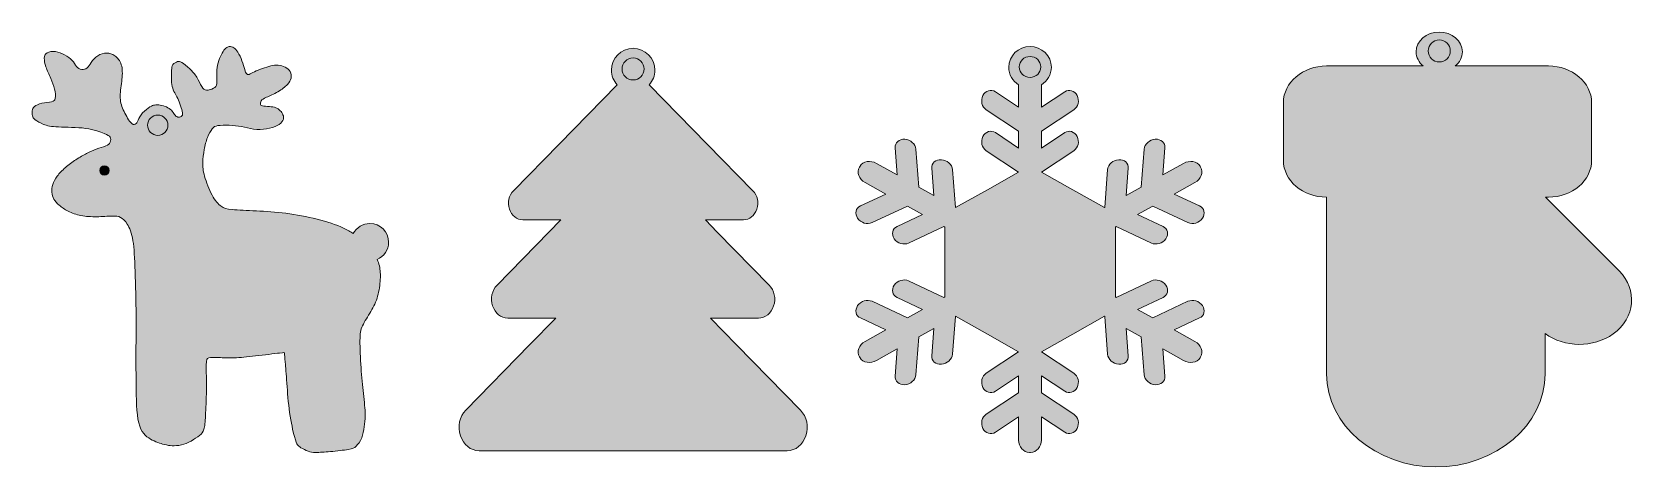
# Model space of a CAD drawing. Header units: centimetres. Extents: x -14 to 13.7, y 1.1 to 8.6.
import ezdxf

# ---------------------------------------------------------------- set-up
doc = ezdxf.new("R2010")
doc.units = ezdxf.units.CM
doc.header["$MEASUREMENT"] = 0
doc.layers.add('layer 1', color=7, linetype='Continuous')

msp = doc.modelspace()

# ---------------------------------------------------------------- hatches: boundary and pattern name
at = {"layer": 'layer 1', "true_color": 0xebecec}
h = msp.add_hatch(color=7, dxfattribs=at)
edge = h.paths.add_edge_path()
edge.add_spline(control_points=[(-12.15876, 1.81996), (-12.11813, 1.65618), (-12.03978, 1.59004), (-11.95612, 1.54274), (-11.87243, 1.49543), (-11.78344, 1.46694), (-11.72299, 1.45067), (-11.66253, 1.43439), (-11.6306, 1.43032), (-11.58514, 1.4288), (-11.53968, 1.42728), (-11.48068, 1.42828), (-11.42362, 1.44099), (-11.36654, 1.45372), (-11.3114, 1.47813), (-11.25723, 1.50865), (-11.20306, 1.53918), (-11.14986, 1.5758), (-11.11165, 1.60683), (-11.07344, 1.63786), (-11.05023, 1.66329), (-11.03573, 1.71263), (-11.0212, 1.76197), (-11.01541, 1.83524), (-11.00863, 1.94968), (-11.00186, 2.06413), (-10.99412, 2.21978), (-10.99268, 2.38459), (-10.99123, 2.54941), (-10.99606, 2.72336), (-10.9951, 2.82003), (-10.99412, 2.91667), (-10.98735, 2.936), (-10.95253, 2.94465), (-10.91771, 2.9533), (-10.85484, 2.95125), (-10.77891, 2.94821), (-10.70297, 2.94514), (-10.61399, 2.94108), (-10.51145, 2.94465), (-10.40891, 2.9482), (-10.29284, 2.9594), (-10.14581, 2.97619), (-9.99877, 2.99297), (-9.82079, 3.01536), (-9.73325, 3.02655), (-9.64572, 3.03773), (-9.64861, 3.03773), (-9.64764, 3.01689), (-9.64668, 2.99603), (-9.64185, 2.95431), (-9.63459, 2.87038), (-9.62733, 2.78645), (-9.61765, 2.66029), (-9.60653, 2.50566), (-9.59541, 2.35103), (-9.58283, 2.1679), (-9.55913, 1.99902), (-9.53543, 1.83014), (-9.50062, 1.67549), (-9.47546, 1.58445), (-9.45031, 1.49339), (-9.43485, 1.46592), (-9.4213, 1.44558), (-9.40775, 1.42524), (-9.39615, 1.41201), (-9.36423, 1.39268), (-9.33231, 1.37335), (-9.28008, 1.34791), (-9.23848, 1.33267), (-9.19688, 1.31739), (-9.16593, 1.3123), (-9.10644, 1.3123), (-9.04696, 1.3123), (-8.95893, 1.31739), (-8.8535, 1.32706), (-8.74806, 1.33672), (-8.62521, 1.35097), (-8.54977, 1.36369), (-8.47431, 1.37639), (-8.44626, 1.3876), (-8.41288, 1.41913), (-8.37951, 1.45067), (-8.34082, 1.50254), (-8.31665, 1.56309), (-8.29247, 1.62361), (-8.28279, 1.6928), (-8.2736, 1.75434), (-8.2644, 1.81589), (-8.2557, 1.86981), (-8.25715, 1.9629), (-8.2586, 2.05599), (-8.27022, 2.18825), (-8.28471, 2.32662), (-8.29922, 2.46497), (-8.31664, 2.60943), (-8.32874, 2.77323), (-8.34081, 2.93701), (-8.3476, 3.12013), (-8.34663, 3.24171), (-8.34566, 3.36329), (-8.33696, 3.42331), (-8.30262, 3.49707), (-8.26827, 3.57082), (-8.2083, 3.65831), (-8.15849, 3.74327), (-8.10868, 3.82821), (-8.06901, 3.91062), (-8.04242, 4.00523), (-8.01582, 4.09985), (-8.00227, 4.20666), (-7.99695, 4.29517), (-7.99162, 4.38369), (-7.99453, 4.45388), (-8.01291, 4.53019), (-8.02165, 4.56645), (-8.03388, 4.60409), (-8.05017, 4.64197), (-7.93463, 4.69079), (-7.85354, 4.80516), (-7.85354, 4.93851), (-7.85354, 5.11625), (-7.99761, 5.26029), (-8.17532, 5.26029), (-8.29987, 5.26029), (-8.40788, 5.18954), (-8.46137, 5.08602), (-8.51088, 5.11959), (-8.56586, 5.15171), (-8.63004, 5.1818), (-8.75482, 5.24029), (-8.91443, 5.29117), (-9.0871, 5.3344), (-9.25975, 5.37764), (-9.44548, 5.41325), (-9.62298, 5.43613), (-9.80048, 5.45902), (-9.96975, 5.46921), (-10.1313, 5.47785), (-10.29284, 5.48649), (-10.44662, 5.49361), (-10.54579, 5.50227), (-10.64493, 5.5109), (-10.68942, 5.52109), (-10.73925, 5.5572), (-10.78905, 5.59331), (-10.84419, 5.65537), (-10.89595, 5.75152), (-10.9477, 5.84765), (-10.99606, 5.97787), (-11.02363, 6.07554), (-11.05119, 6.1732), (-11.05798, 6.23832), (-11.05603, 6.31004), (-11.05411, 6.38176), (-11.04345, 6.46009), (-11.02943, 6.53488), (-11.01541, 6.60965), (-10.998, 6.68086), (-10.97381, 6.74394), (-10.94963, 6.80701), (-10.91868, 6.86194), (-10.89208, 6.89552), (-10.86547, 6.92909), (-10.84322, 6.94131), (-10.79487, 6.94842), (-10.7465, 6.95555), (-10.67201, 6.95759), (-10.59899, 6.95504), (-10.52595, 6.95249), (-10.45438, 6.94538), (-10.38618, 6.93165), (-10.31798, 6.91791), (-10.25317, 6.89755), (-10.18063, 6.88892), (-10.10809, 6.88027), (-10.02779, 6.88332), (-9.95573, 6.894), (-9.88367, 6.90467), (-9.81983, 6.923), (-9.77194, 6.94944), (-9.72407, 6.97589), (-9.69214, 7.01049), (-9.67617, 7.03999), (-9.66023, 7.06949), (-9.66023, 7.09391), (-9.66699, 7.11833), (-9.67376, 7.14275), (-9.6873, 7.16715), (-9.70665, 7.19005), (-9.72599, 7.21294), (-9.75114, 7.2343), (-9.77824, 7.24855), (-9.80531, 7.26278), (-9.83433, 7.2699), (-9.87544, 7.275), (-9.91655, 7.28008), (-9.96975, 7.28314), (-10.00409, 7.28721), (-10.03843, 7.29128), (-10.05391, 7.29636), (-10.06019, 7.31213), (-10.06648, 7.3279), (-10.06358, 7.35435), (-10.04859, 7.37572), (-10.03359, 7.39708), (-10.00651, 7.41335), (-9.95477, 7.43777), (-9.90302, 7.46219), (-9.8266, 7.49473), (-9.75985, 7.5339), (-9.69311, 7.57307), (-9.63604, 7.61886), (-9.59784, 7.65803), (-9.55963, 7.6972), (-9.54027, 7.72975), (-9.53351, 7.7674), (-9.52673, 7.80503), (-9.53253, 7.84776), (-9.55044, 7.88084), (-9.56833, 7.91389), (-9.59831, 7.93729), (-9.63459, 7.95611), (-9.67086, 7.97492), (-9.71341, 7.98918), (-9.75549, 7.99326), (-9.79758, 7.99731), (-9.83917, 7.99122), (-9.88415, 7.98002), (-9.92913, 7.96883), (-9.9775, 7.95256), (-10.02634, 7.93475), (-10.07519, 7.91695), (-10.12453, 7.89761), (-10.16419, 7.87828), (-10.20385, 7.85896), (-10.23383, 7.83962), (-10.25704, 7.83302), (-10.28026, 7.8264), (-10.29671, 7.8325), (-10.3088, 7.85183), (-10.32088, 7.87116), (-10.32862, 7.90372), (-10.34168, 7.95001), (-10.35474, 7.9963), (-10.37311, 8.05632), (-10.39586, 8.10922), (-10.41858, 8.16212), (-10.44568, 8.2079), (-10.46985, 8.24046), (-10.49403, 8.27301), (-10.51531, 8.29234), (-10.53998, 8.30303), (-10.56464, 8.31372), (-10.59269, 8.31574), (-10.61881, 8.30609), (-10.64493, 8.29641), (-10.66911, 8.27505), (-10.6904, 8.24758), (-10.71167, 8.22012), (-10.73006, 8.18654), (-10.74989, 8.1428), (-10.76971, 8.09905), (-10.791, 8.04513), (-10.80211, 7.99223), (-10.81324, 7.93932), (-10.81421, 7.88744), (-10.81277, 7.832), (-10.81132, 7.77655), (-10.80744, 7.71754), (-10.81421, 7.67634), (-10.82098, 7.63514), (-10.8384, 7.61174), (-10.87176, 7.59292), (-10.90514, 7.5741), (-10.95446, 7.55985), (-10.99025, 7.56189), (-11.02605, 7.56392), (-11.0483, 7.58223), (-11.07297, 7.62294), (-11.09762, 7.66363), (-11.12471, 7.7267), (-11.15856, 7.78214), (-11.19241, 7.83758), (-11.23305, 7.88541), (-11.27996, 7.93017), (-11.32687, 7.97492), (-11.38008, 8.01664), (-11.41394, 8.03802), (-11.44779, 8.05937), (-11.46231, 8.06039), (-11.48793, 8.05225), (-11.51356, 8.04411), (-11.55033, 8.02682), (-11.56967, 8.00189), (-11.58902, 7.97696), (-11.59095, 7.94442), (-11.59289, 7.9027), (-11.59482, 7.86099), (-11.59676, 7.81011), (-11.59578, 7.76128), (-11.59482, 7.71245), (-11.59095, 7.66566), (-11.58127, 7.62446), (-11.5716, 7.58326), (-11.55613, 7.54765), (-11.53921, 7.51559), (-11.52228, 7.48354), (-11.50389, 7.45507), (-11.48697, 7.41794), (-11.47004, 7.38081), (-11.45456, 7.33501), (-11.43859, 7.29025), (-11.42264, 7.24549), (-11.4062, 7.20175), (-11.40281, 7.17021), (-11.39942, 7.13867), (-11.40909, 7.11934), (-11.42554, 7.10713), (-11.44199, 7.09492), (-11.4652, 7.08983), (-11.48648, 7.09644), (-11.50776, 7.10306), (-11.52711, 7.12137), (-11.54355, 7.14325), (-11.55999, 7.16513), (-11.57353, 7.19056), (-11.5953, 7.21294), (-11.61707, 7.23532), (-11.64705, 7.25464), (-11.68042, 7.27042), (-11.7138, 7.28618), (-11.75055, 7.2984), (-11.78683, 7.30348), (-11.8231, 7.30856), (-11.85889, 7.30654), (-11.88549, 7.30297), (-11.9121, 7.2994), (-11.92951, 7.29432), (-11.96482, 7.27195), (-12.00012, 7.24956), (-12.05331, 7.20988), (-12.09105, 7.16715), (-12.12877, 7.12442), (-12.15102, 7.07864), (-12.16843, 7.04355), (-12.18584, 7.00845), (-12.19841, 6.98403), (-12.21824, 6.97285), (-12.23807, 6.96166), (-12.26516, 6.96369), (-12.30337, 7.00947), (-12.34158, 7.05526), (-12.39091, 7.14477), (-12.42524, 7.22362), (-12.45958, 7.30247), (-12.47892, 7.37063), (-12.47845, 7.4576), (-12.47797, 7.5446), (-12.45764, 7.6504), (-12.44749, 7.74654), (-12.43733, 7.84268), (-12.43733, 7.92915), (-12.45909, 7.99884), (-12.48087, 8.06852), (-12.5244, 8.12143), (-12.56889, 8.1545), (-12.61339, 8.18756), (-12.65885, 8.20078), (-12.70963, 8.20028), (-12.76042, 8.19977), (-12.81652, 8.18552), (-12.86344, 8.15551), (-12.91035, 8.12551), (-12.94807, 8.07971), (-12.97563, 8.04005), (-13.0032, 8.00037), (-13.02062, 7.96679), (-13.04674, 7.94493), (-13.07285, 7.92304), (-13.10767, 7.91288), (-13.14104, 7.91745), (-13.17441, 7.92203), (-13.20634, 7.94136), (-13.23101, 7.97036), (-13.25567, 7.99935), (-13.27308, 8.03802), (-13.30549, 8.07361), (-13.33789, 8.10922), (-13.38529, 8.14178), (-13.43559, 8.16874), (-13.48588, 8.1957), (-13.5391, 8.21706), (-13.59374, 8.22468), (-13.64839, 8.23232), (-13.70449, 8.22621), (-13.73835, 8.20586), (-13.77221, 8.18552), (-13.78382, 8.15093), (-13.78527, 8.11024), (-13.78672, 8.06955), (-13.77801, 8.02275), (-13.75721, 7.96273), (-13.73642, 7.9027), (-13.70353, 7.82945), (-13.67499, 7.76383), (-13.64647, 7.69821), (-13.62227, 7.64022), (-13.60825, 7.5802), (-13.59423, 7.52018), (-13.59035, 7.45812), (-13.59664, 7.42048), (-13.60293, 7.38284), (-13.61937, 7.36962), (-13.66146, 7.36046), (-13.70354, 7.35129), (-13.77124, 7.34621), (-13.82782, 7.33349), (-13.88442, 7.32078), (-13.92987, 7.30043), (-13.95599, 7.27907), (-13.98211, 7.2577), (-13.98888, 7.23532), (-13.99226, 7.20683), (-13.99566, 7.17834), (-13.99566, 7.14376), (-13.98985, 7.11782), (-13.98406, 7.09188), (-13.97244, 7.07458), (-13.94101, 7.05016), (-13.90957, 7.02574), (-13.8583, 6.9942), (-13.79833, 6.97081), (-13.73835, 6.9474), (-13.66967, 6.93215), (-13.54054, 6.92553), (-13.41141, 6.91892), (-13.22181, 6.92096), (-13.07381, 6.90162), (-12.92583, 6.8823), (-12.81941, 6.8416), (-12.75413, 6.81465), (-12.68883, 6.78768), (-12.66465, 6.77445), (-12.65208, 6.75004), (-12.6395, 6.72563), (-12.63853, 6.69003), (-12.64966, 6.66255), (-12.66078, 6.63508), (-12.684, 6.61576), (-12.72753, 6.59795), (-12.77105, 6.58015), (-12.83489, 6.56386), (-12.89197, 6.54403), (-12.94903, 6.52419), (-12.99935, 6.50078), (-13.05642, 6.47028), (-13.11348, 6.43975), (-13.17733, 6.4021), (-13.24067, 6.3604), (-13.30404, 6.31868), (-13.36692, 6.2729), (-13.42253, 6.22509), (-13.47815, 6.17727), (-13.52652, 6.12742), (-13.56375, 6.07758), (-13.60099, 6.02772), (-13.62711, 5.97787), (-13.64114, 5.93107), (-13.65517, 5.88428), (-13.65709, 5.84054), (-13.65323, 5.79933), (-13.64936, 5.75813), (-13.63969, 5.71946), (-13.61986, 5.68284), (-13.60003, 5.64621), (-13.57004, 5.61163), (-13.52894, 5.57602), (-13.48783, 5.54041), (-13.43559, 5.50379), (-13.3732, 5.47226), (-13.31082, 5.44072), (-13.23826, 5.41426), (-13.15459, 5.39799), (-13.07092, 5.38172), (-12.97612, 5.3756), (-12.88133, 5.37713), (-12.78654, 5.37865), (-12.69174, 5.38781), (-12.62354, 5.38985), (-12.55535, 5.39188), (-12.51374, 5.3868), (-12.47313, 5.36696), (-12.4325, 5.34712), (-12.39283, 5.31253), (-12.35511, 5.24946), (-12.31739, 5.18637), (-12.28159, 5.09482), (-12.25934, 4.96459), (-12.23709, 4.83437), (-12.22839, 4.66549), (-12.22066, 4.43405), (-12.21292, 4.20259), (-12.20615, 3.90858), (-12.20422, 3.68985), (-12.20227, 3.47112), (-12.20519, 3.32768), (-12.20615, 3.14303), (-12.20711, 2.95838), (-12.20615, 2.73253), (-12.20422, 2.48887), (-12.20227, 2.24522), (-12.19938, 1.98376), (-12.15876, 1.81996)], knot_values=[0, 0, 0, 0, 0.00584795, 0.00584795, 0.00584795, 0.01169591, 0.01169591, 0.01169591, 0.01754386, 0.01754386, 0.01754386, 0.02339181, 0.02339181, 0.02339181, 0.02923977, 0.02923977, 0.02923977, 0.03508772, 0.03508772, 0.03508772, 0.04093567, 0.04093567, 0.04093567, 0.04678363, 0.04678363, 0.04678363, 0.05263158, 0.05263158, 0.05263158, 0.05847953, 0.05847953, 0.05847953, 0.06432749, 0.06432749, 0.06432749, 0.07017544, 0.07017544, 0.07017544, 0.07602339, 0.07602339, 0.07602339, 0.08187135, 0.08187135, 0.08187135, 0.0877193, 0.0877193, 0.0877193, 0.09356725, 0.09356725, 0.09356725, 0.0994152, 0.0994152, 0.0994152, 0.10526316, 0.10526316, 0.10526316, 0.11111111, 0.11111111, 0.11111111, 0.11695906, 0.11695906, 0.11695906, 0.12280702, 0.12280702, 0.12280702, 0.12865497, 0.12865497, 0.12865497, 0.13450292, 0.13450292, 0.13450292, 0.14035088, 0.14035088, 0.14035088, 0.14619883, 0.14619883, 0.14619883, 0.15204678, 0.15204678, 0.15204678, 0.15789474, 0.15789474, 0.15789474, 0.16374269, 0.16374269, 0.16374269, 0.16959064, 0.16959064, 0.16959064, 0.1754386, 0.1754386, 0.1754386, 0.18128655, 0.18128655, 0.18128655, 0.1871345, 0.1871345, 0.1871345, 0.19298246, 0.19298246, 0.19298246, 0.19883041, 0.19883041, 0.19883041, 0.20467836, 0.20467836, 0.20467836, 0.21052632, 0.21052632, 0.21052632, 0.21637427, 0.21637427, 0.21637427, 0.22222222, 0.22222222, 0.22222222, 0.22807018, 0.22807018, 0.22807018, 0.23391813, 0.23391813, 0.23391813, 0.23976608, 0.23976608, 0.23976608, 0.24561404, 0.24561404, 0.24561404, 0.25146199, 0.25146199, 0.25146199, 0.25730994, 0.25730994, 0.25730994, 0.26315789, 0.26315789, 0.26315789, 0.26900585, 0.26900585, 0.26900585, 0.2748538, 0.2748538, 0.2748538, 0.28070175, 0.28070175, 0.28070175, 0.28654971, 0.28654971, 0.28654971, 0.29239766, 0.29239766, 0.29239766, 0.29824561, 0.29824561, 0.29824561, 0.30409357, 0.30409357, 0.30409357, 0.30994152, 0.30994152, 0.30994152, 0.31578947, 0.31578947, 0.31578947, 0.32163743, 0.32163743, 0.32163743, 0.32748538, 0.32748538, 0.32748538, 0.33333333, 0.33333333, 0.33333333, 0.33918129, 0.33918129, 0.33918129, 0.34502924, 0.34502924, 0.34502924, 0.35087719, 0.35087719, 0.35087719, 0.35672515, 0.35672515, 0.35672515, 0.3625731, 0.3625731, 0.3625731, 0.36842105, 0.36842105, 0.36842105, 0.37426901, 0.37426901, 0.37426901, 0.38011696, 0.38011696, 0.38011696, 0.38596491, 0.38596491, 0.38596491, 0.39181287, 0.39181287, 0.39181287, 0.39766082, 0.39766082, 0.39766082, 0.40350877, 0.40350877, 0.40350877, 0.40935673, 0.40935673, 0.40935673, 0.41520468, 0.41520468, 0.41520468, 0.42105263, 0.42105263, 0.42105263, 0.42690058, 0.42690058, 0.42690058, 0.43274854, 0.43274854, 0.43274854, 0.43859649, 0.43859649, 0.43859649, 0.44444444, 0.44444444, 0.44444444, 0.4502924, 0.4502924, 0.4502924, 0.45614035, 0.45614035, 0.45614035, 0.4619883, 0.4619883, 0.4619883, 0.46783626, 0.46783626, 0.46783626, 0.47368421, 0.47368421, 0.47368421, 0.47953216, 0.47953216, 0.47953216, 0.48538012, 0.48538012, 0.48538012, 0.49122807, 0.49122807, 0.49122807, 0.49707602, 0.49707602, 0.49707602, 0.50292398, 0.50292398, 0.50292398, 0.50877193, 0.50877193, 0.50877193, 0.51461988, 0.51461988, 0.51461988, 0.52046784, 0.52046784, 0.52046784, 0.52631579, 0.52631579, 0.52631579, 0.53216374, 0.53216374, 0.53216374, 0.5380117, 0.5380117, 0.5380117, 0.54385965, 0.54385965, 0.54385965, 0.5497076, 0.5497076, 0.5497076, 0.55555556, 0.55555556, 0.55555556, 0.56140351, 0.56140351, 0.56140351, 0.56725146, 0.56725146, 0.56725146, 0.57309942, 0.57309942, 0.57309942, 0.57894737, 0.57894737, 0.57894737, 0.58479532, 0.58479532, 0.58479532, 0.59064327, 0.59064327, 0.59064327, 0.59649123, 0.59649123, 0.59649123, 0.60233918, 0.60233918, 0.60233918, 0.60818713, 0.60818713, 0.60818713, 0.61403509, 0.61403509, 0.61403509, 0.61988304, 0.61988304, 0.61988304, 0.62573099, 0.62573099, 0.62573099, 0.63157895, 0.63157895, 0.63157895, 0.6374269, 0.6374269, 0.6374269, 0.64327485, 0.64327485, 0.64327485, 0.64912281, 0.64912281, 0.64912281, 0.65497076, 0.65497076, 0.65497076, 0.66081871, 0.66081871, 0.66081871, 0.66666667, 0.66666667, 0.66666667, 0.67251462, 0.67251462, 0.67251462, 0.67836257, 0.67836257, 0.67836257, 0.68421053, 0.68421053, 0.68421053, 0.69005848, 0.69005848, 0.69005848, 0.69590643, 0.69590643, 0.69590643, 0.70175439, 0.70175439, 0.70175439, 0.70760234, 0.70760234, 0.70760234, 0.71345029, 0.71345029, 0.71345029, 0.71929825, 0.71929825, 0.71929825, 0.7251462, 0.7251462, 0.7251462, 0.73099415, 0.73099415, 0.73099415, 0.73684211, 0.73684211, 0.73684211, 0.74269006, 0.74269006, 0.74269006, 0.74853801, 0.74853801, 0.74853801, 0.75438596, 0.75438596, 0.75438596, 0.76023392, 0.76023392, 0.76023392, 0.76608187, 0.76608187, 0.76608187, 0.77192982, 0.77192982, 0.77192982, 0.77777778, 0.77777778, 0.77777778, 0.78362573, 0.78362573, 0.78362573, 0.78947368, 0.78947368, 0.78947368, 0.79532164, 0.79532164, 0.79532164, 0.80116959, 0.80116959, 0.80116959, 0.80701754, 0.80701754, 0.80701754, 0.8128655, 0.8128655, 0.8128655, 0.81871345, 0.81871345, 0.81871345, 0.8245614, 0.8245614, 0.8245614, 0.83040936, 0.83040936, 0.83040936, 0.83625731, 0.83625731, 0.83625731, 0.84210526, 0.84210526, 0.84210526, 0.84795322, 0.84795322, 0.84795322, 0.85380117, 0.85380117, 0.85380117, 0.85964912, 0.85964912, 0.85964912, 0.86549708, 0.86549708, 0.86549708, 0.87134503, 0.87134503, 0.87134503, 0.87719298, 0.87719298, 0.87719298, 0.88304094, 0.88304094, 0.88304094, 0.88888889, 0.88888889, 0.88888889, 0.89473684, 0.89473684, 0.89473684, 0.9005848, 0.9005848, 0.9005848, 0.90643275, 0.90643275, 0.90643275, 0.9122807, 0.9122807, 0.9122807, 0.91812865, 0.91812865, 0.91812865, 0.92397661, 0.92397661, 0.92397661, 0.92982456, 0.92982456, 0.92982456, 0.93567251, 0.93567251, 0.93567251, 0.94152047, 0.94152047, 0.94152047, 0.94736842, 0.94736842, 0.94736842, 0.95321637, 0.95321637, 0.95321637, 0.95906433, 0.95906433, 0.95906433, 0.96491228, 0.96491228, 0.96491228, 0.97076023, 0.97076023, 0.97076023, 0.97660819, 0.97660819, 0.97660819, 0.98245614, 0.98245614, 0.98245614, 0.98830409, 0.98830409, 0.98830409, 0.99415205, 0.99415205, 0.99415205, 1, 1, 1, 1], degree=3, periodic=1)
h = msp.add_hatch(color=7, dxfattribs=at)
edge = h.paths.add_edge_path()
edge.add_spline(control_points=[(3.19809, 8.3123), (3.40106, 8.3123), (3.5656, 8.15279), (3.5656, 7.95603), (3.5656, 7.82923), (3.49727, 7.71793), (3.39437, 7.65479), (3.39437, 7.65479), (3.39437, 7.26809), (3.39437, 7.26809), (3.39437, 7.26809), (3.79553, 7.53318), (3.79553, 7.53318), (3.87037, 7.58264), (3.96617, 7.55263), (4.01015, 7.46736), (4.01015, 7.46736), (4.01016, 7.46735), (4.01016, 7.46735), (4.05415, 7.38207), (4.02748, 7.27114), (3.95265, 7.2217), (3.95265, 7.2217), (3.39437, 6.85276), (3.39437, 6.85276), (3.39437, 6.85276), (3.39437, 6.56251), (3.39437, 6.56251), (3.39437, 6.56251), (3.79553, 6.8276), (3.79553, 6.8276), (3.87037, 6.87706), (3.96618, 6.84703), (4.01015, 6.76178), (4.01015, 6.76178), (4.01016, 6.76176), (4.01016, 6.76176), (4.05415, 6.67649), (4.02748, 6.56556), (3.95265, 6.51612), (3.95265, 6.51612), (3.39573, 6.14808), (3.39573, 6.14808), (3.39573, 6.14808), (3.93311, 5.8442), (3.93311, 5.8442), (3.93311, 5.8442), (4.48042, 5.5347), (4.48042, 5.5347), (4.48042, 5.5347), (4.48456, 5.53701), (4.48456, 5.53701), (4.48456, 5.53701), (4.535, 6.19018), (4.535, 6.19018), (4.54177, 6.27773), (4.62749, 6.35558), (4.72569, 6.36129), (4.72569, 6.36129), (4.72571, 6.36129), (4.72571, 6.36129), (4.82389, 6.36701), (4.89858, 6.30158), (4.89182, 6.21402), (4.89182, 6.21402), (4.85557, 5.74467), (4.85557, 5.74467), (4.85557, 5.74467), (5.11488, 5.8898), (5.11488, 5.8898), (5.11488, 5.8898), (5.16532, 6.54297), (5.16532, 6.54297), (5.17209, 6.63051), (5.25781, 6.70836), (5.35601, 6.71408), (5.35601, 6.71408), (5.35603, 6.71408), (5.35603, 6.71408), (5.45421, 6.7198), (5.52889, 6.65436), (5.52214, 6.5668), (5.52214, 6.5668), (5.48589, 6.09745), (5.48589, 6.09745), (5.48589, 6.09745), (5.84423, 6.29801), (5.84423, 6.29801), (5.94888, 6.35659), (6.07637, 6.3342), (6.12755, 6.24828), (6.12755, 6.24828), (6.13774, 6.23116), (6.13774, 6.23116), (6.18892, 6.14523), (6.14514, 6.027), (6.0405, 5.96844), (6.0405, 5.96844), (5.68219, 5.76788), (5.68219, 5.76788), (5.68219, 5.76788), (6.11958, 5.56364), (6.11958, 5.56364), (6.20119, 5.52553), (6.22228, 5.4301), (6.16809, 5.35054), (6.16809, 5.35054), (6.16808, 5.35052), (6.16808, 5.35052), (6.1139, 5.27094), (6.00147, 5.23788), (5.91988, 5.27598), (5.91988, 5.27598), (5.31115, 5.56022), (5.31115, 5.56022), (5.31115, 5.56022), (5.05186, 5.41509), (5.05186, 5.41509), (5.05186, 5.41509), (5.48926, 5.21084), (5.48926, 5.21084), (5.57087, 5.17274), (5.59195, 5.07729), (5.53777, 4.99774), (5.53777, 4.99774), (5.53776, 4.99773), (5.53776, 4.99773), (5.48358, 4.91816), (5.37114, 4.88508), (5.28956, 4.92318), (5.28956, 4.92318), (4.68084, 5.20743), (4.68084, 5.20743), (4.68084, 5.20743), (4.66812, 5.20031), (4.66812, 5.20031), (4.66812, 5.20031), (4.66812, 4.59724), (4.66812, 4.59724), (4.66812, 4.59724), (4.66812, 3.99419), (4.66812, 3.99419), (4.66812, 3.99419), (4.68085, 3.98707), (4.68085, 3.98707), (4.68085, 3.98707), (5.28956, 4.2713), (5.28956, 4.2713), (5.37116, 4.3094), (5.48357, 4.27635), (5.53776, 4.19678), (5.53776, 4.19678), (5.53778, 4.19676), (5.53778, 4.19676), (5.59199, 4.11719), (5.57087, 4.02177), (5.48926, 3.98366), (5.48926, 3.98366), (5.05185, 3.7794), (5.05185, 3.7794), (5.05185, 3.7794), (5.31115, 3.63427), (5.31115, 3.63427), (5.31115, 3.63427), (5.91988, 3.91851), (5.91988, 3.91851), (6.00148, 3.9566), (6.11389, 3.92356), (6.16809, 3.84398), (6.16809, 3.84398), (6.1681, 3.84396), (6.1681, 3.84396), (6.2223, 3.76439), (6.2012, 3.66898), (6.11959, 3.63086), (6.11959, 3.63086), (5.68218, 3.42661), (5.68218, 3.42661), (5.68218, 3.42661), (6.04051, 3.22606), (6.04051, 3.22606), (6.14516, 3.16748), (6.18891, 3.04926), (6.13774, 2.96333), (6.13774, 2.96333), (6.12755, 2.94621), (6.12755, 2.94621), (6.07637, 2.86029), (5.94886, 2.83792), (5.84423, 2.89649), (5.84423, 2.89649), (5.48591, 3.09703), (5.48591, 3.09703), (5.48591, 3.09703), (5.52214, 2.6277), (5.52214, 2.6277), (5.5289, 2.54013), (5.4542, 2.47471), (5.35603, 2.48042), (5.35603, 2.48042), (5.35601, 2.48042), (5.35601, 2.48042), (5.25783, 2.48612), (5.17207, 2.56398), (5.16532, 2.65152), (5.16532, 2.65152), (5.11488, 3.3047), (5.11488, 3.3047), (5.11488, 3.3047), (4.85559, 3.44982), (4.85559, 3.44982), (4.85559, 3.44982), (4.89182, 2.98048), (4.89182, 2.98048), (4.89859, 2.89292), (4.82385, 2.82749), (4.72572, 2.83321), (4.72572, 2.83321), (4.72569, 2.8332), (4.72569, 2.8332), (4.62751, 2.83891), (4.54175, 2.91677), (4.535, 3.00431), (4.535, 3.00431), (4.48456, 3.65749), (4.48456, 3.65749), (4.48456, 3.65749), (4.48043, 3.6598), (4.48043, 3.6598), (4.48043, 3.6598), (3.93311, 3.35029), (3.93311, 3.35029), (3.93311, 3.35029), (3.39574, 3.04641), (3.39574, 3.04641), (3.39574, 3.04641), (3.95265, 2.67837), (3.95265, 2.67837), (4.02748, 2.62891), (4.05416, 2.51802), (4.01016, 2.43272), (4.01016, 2.43272), (4.01017, 2.43271), (4.01017, 2.43271), (3.96618, 2.34741), (3.87038, 2.31743), (3.79553, 2.36688), (3.79553, 2.36688), (3.39437, 2.63199), (3.39437, 2.63199), (3.39437, 2.63199), (3.39438, 2.34173), (3.39438, 2.34173), (3.39438, 2.34173), (3.95265, 1.97279), (3.95265, 1.97279), (4.02748, 1.92333), (4.05416, 1.81244), (4.01017, 1.72714), (4.01017, 1.72714), (4.01016, 1.72712), (4.01016, 1.72712), (3.96618, 1.64184), (3.87039, 1.61185), (3.79554, 1.66131), (3.79554, 1.66131), (3.39438, 1.92641), (3.39438, 1.92641), (3.39438, 1.92641), (3.39438, 1.52529), (3.39438, 1.52529), (3.39438, 1.40813), (3.31064, 1.3123), (3.20828, 1.3123), (3.20828, 1.3123), (3.1879, 1.3123), (3.1879, 1.3123), (3.08555, 1.3123), (3.00181, 1.40817), (3.00181, 1.52529), (3.00181, 1.52529), (3.00181, 1.92639), (3.00181, 1.92639), (3.00181, 1.92639), (2.60065, 1.6613), (2.60065, 1.6613), (2.52581, 1.61184), (2.43001, 1.64186), (2.38603, 1.72712), (2.38603, 1.72712), (2.38602, 1.72714), (2.38602, 1.72714), (2.34202, 1.81242), (2.3687, 1.92336), (2.44353, 1.97279), (2.44353, 1.97279), (3.00181, 2.34173), (3.00181, 2.34173), (3.00181, 2.34173), (3.00182, 2.63198), (3.00182, 2.63198), (3.00182, 2.63198), (2.60065, 2.36688), (2.60065, 2.36688), (2.52581, 2.31742), (2.43, 2.34747), (2.38603, 2.43271), (2.38603, 2.43271), (2.38602, 2.43272), (2.38602, 2.43272), (2.34203, 2.518), (2.3687, 2.62893), (2.44353, 2.67837), (2.44353, 2.67837), (3.00045, 3.04641), (3.00045, 3.04641), (3.00045, 3.04641), (2.46307, 3.35029), (2.46307, 3.35029), (2.46307, 3.35029), (1.91576, 3.65979), (1.91576, 3.65979), (1.91576, 3.65979), (1.91162, 3.65748), (1.91162, 3.65748), (1.91162, 3.65748), (1.86118, 3.00431), (1.86118, 3.00431), (1.85441, 2.91676), (1.76869, 2.83891), (1.67049, 2.8332), (1.67049, 2.8332), (1.67047, 2.8332), (1.67047, 2.8332), (1.57229, 2.82748), (1.4976, 2.89291), (1.50436, 2.98047), (1.50436, 2.98047), (1.54061, 3.44982), (1.54061, 3.44982), (1.54061, 3.44982), (1.2813, 3.30469), (1.2813, 3.30469), (1.2813, 3.30469), (1.23086, 2.65152), (1.23086, 2.65152), (1.22409, 2.56397), (1.13837, 2.48613), (1.04017, 2.48041), (1.04017, 2.48041), (1.04015, 2.48041), (1.04015, 2.48041), (0.94197, 2.47469), (0.86729, 2.54013), (0.87404, 2.62769), (0.87404, 2.62769), (0.91029, 3.09703), (0.91029, 3.09703), (0.91029, 3.09703), (0.55195, 2.89648), (0.55195, 2.89648), (0.4473, 2.8379), (0.31981, 2.86029), (0.26863, 2.94621), (0.26863, 2.94621), (0.25844, 2.96333), (0.25844, 2.96333), (0.20726, 3.04926), (0.25104, 3.16749), (0.35568, 3.22605), (0.35568, 3.22605), (0.71399, 3.42661), (0.71399, 3.42661), (0.71399, 3.42661), (0.2766, 3.63085), (0.2766, 3.63085), (0.19499, 3.66896), (0.1739, 3.76439), (0.22809, 3.84395), (0.22809, 3.84395), (0.2281, 3.84397), (0.2281, 3.84397), (0.28228, 3.92355), (0.39471, 3.95661), (0.4763, 3.91851), (0.4763, 3.91851), (1.08503, 3.63427), (1.08503, 3.63427), (1.08503, 3.63427), (1.34432, 3.7794), (1.34432, 3.7794), (1.34432, 3.7794), (0.90692, 3.98365), (0.90692, 3.98365), (0.82531, 4.02175), (0.80423, 4.1172), (0.85841, 4.19675), (0.85841, 4.19675), (0.85842, 4.19676), (0.85842, 4.19676), (0.9126, 4.27633), (1.02504, 4.30941), (1.10662, 4.27131), (1.10662, 4.27131), (1.71534, 3.98706), (1.71534, 3.98706), (1.71534, 3.98706), (1.72806, 3.99418), (1.72806, 3.99418), (1.72806, 3.99418), (1.72806, 4.59724), (1.72806, 4.59724), (1.72806, 4.59724), (1.72806, 5.20029), (1.72806, 5.20029), (1.72806, 5.20029), (1.71533, 5.20742), (1.71533, 5.20742), (1.71533, 5.20742), (1.10662, 4.92319), (1.10662, 4.92319), (1.02502, 4.88509), (0.91261, 4.91814), (0.85842, 4.99771), (0.85842, 4.99771), (0.8584, 4.99773), (0.8584, 4.99773), (0.80419, 5.0773), (0.82531, 5.17271), (0.90692, 5.21083), (0.90692, 5.21083), (1.34433, 5.41508), (1.34433, 5.41508), (1.34433, 5.41508), (1.08503, 5.56022), (1.08503, 5.56022), (1.08503, 5.56022), (0.4763, 5.27598), (0.4763, 5.27598), (0.3947, 5.23789), (0.28229, 5.27093), (0.22809, 5.35051), (0.22809, 5.35051), (0.22808, 5.35053), (0.22808, 5.35053), (0.17388, 5.4301), (0.19498, 5.52551), (0.27659, 5.56363), (0.27659, 5.56363), (0.714, 5.76788), (0.714, 5.76788), (0.714, 5.76788), (0.35567, 5.96843), (0.35567, 5.96843), (0.25102, 6.02701), (0.20727, 6.14523), (0.25844, 6.23116), (0.25844, 6.23116), (0.26863, 6.24828), (0.26863, 6.24828), (0.31981, 6.3342), (0.44732, 6.35656), (0.55195, 6.298), (0.55195, 6.298), (0.91027, 6.09745), (0.91027, 6.09745), (0.91027, 6.09745), (0.87404, 6.56679), (0.87404, 6.56679), (0.86728, 6.65436), (0.94198, 6.71978), (1.04015, 6.71407), (1.04015, 6.71407), (1.04017, 6.71407), (1.04017, 6.71407), (1.13835, 6.70837), (1.22411, 6.6305), (1.23086, 6.54297), (1.23086, 6.54297), (1.2813, 5.88979), (1.2813, 5.88979), (1.2813, 5.88979), (1.54059, 5.74467), (1.54059, 5.74467), (1.54059, 5.74467), (1.50436, 6.21401), (1.50436, 6.21401), (1.49759, 6.30157), (1.57233, 6.367), (1.67046, 6.36128), (1.67046, 6.36128), (1.67049, 6.36129), (1.67049, 6.36129), (1.76867, 6.35558), (1.85443, 6.27772), (1.86118, 6.19018), (1.86118, 6.19018), (1.91162, 5.537), (1.91162, 5.537), (1.91162, 5.537), (1.91575, 5.53469), (1.91575, 5.53469), (1.91575, 5.53469), (2.46307, 5.8442), (2.46307, 5.8442), (2.46307, 5.8442), (3.00045, 6.14808), (3.00045, 6.14808), (3.00045, 6.14808), (2.44353, 6.51612), (2.44353, 6.51612), (2.3687, 6.56558), (2.34203, 6.67647), (2.38601, 6.76176), (2.38601, 6.76176), (2.38602, 6.76178), (2.38602, 6.76178), (2.43, 6.84707), (2.52581, 6.87705), (2.60064, 6.8276), (2.60064, 6.8276), (3.0018, 6.5625), (3.0018, 6.5625), (3.0018, 6.5625), (3.0018, 6.85276), (3.0018, 6.85276), (3.0018, 6.85276), (2.44353, 7.2217), (2.44353, 7.2217), (2.3687, 7.27116), (2.34202, 7.38205), (2.38601, 7.46734), (2.38601, 7.46734), (2.38603, 7.46736), (2.38603, 7.46736), (2.43, 7.55265), (2.5258, 7.58264), (2.60063, 7.53318), (2.60063, 7.53318), (3.0018, 7.26808), (3.0018, 7.26808), (3.0018, 7.26808), (3.0018, 7.6548), (3.0018, 7.6548), (2.89891, 7.71794), (2.83058, 7.82924), (2.83058, 7.95603), (2.83058, 8.15279), (2.99512, 8.3123), (3.19809, 8.3123)], knot_values=[0, 0, 0, 0, 0.00546448, 0.00546448, 0.00546448, 0.01092896, 0.01092896, 0.01092896, 0.01639344, 0.01639344, 0.01639344, 0.02185792, 0.02185792, 0.02185792, 0.0273224, 0.0273224, 0.0273224, 0.03278689, 0.03278689, 0.03278689, 0.03825137, 0.03825137, 0.03825137, 0.04371585, 0.04371585, 0.04371585, 0.04918033, 0.04918033, 0.04918033, 0.05464481, 0.05464481, 0.05464481, 0.06010929, 0.06010929, 0.06010929, 0.06557377, 0.06557377, 0.06557377, 0.07103825, 0.07103825, 0.07103825, 0.07650273, 0.07650273, 0.07650273, 0.08196721, 0.08196721, 0.08196721, 0.08743169, 0.08743169, 0.08743169, 0.09289617, 0.09289617, 0.09289617, 0.09836066, 0.09836066, 0.09836066, 0.10382514, 0.10382514, 0.10382514, 0.10928962, 0.10928962, 0.10928962, 0.1147541, 0.1147541, 0.1147541, 0.12021858, 0.12021858, 0.12021858, 0.12568306, 0.12568306, 0.12568306, 0.13114754, 0.13114754, 0.13114754, 0.13661202, 0.13661202, 0.13661202, 0.1420765, 0.1420765, 0.1420765, 0.14754098, 0.14754098, 0.14754098, 0.15300546, 0.15300546, 0.15300546, 0.15846995, 0.15846995, 0.15846995, 0.16393443, 0.16393443, 0.16393443, 0.16939891, 0.16939891, 0.16939891, 0.17486339, 0.17486339, 0.17486339, 0.18032787, 0.18032787, 0.18032787, 0.18579235, 0.18579235, 0.18579235, 0.19125683, 0.19125683, 0.19125683, 0.19672131, 0.19672131, 0.19672131, 0.20218579, 0.20218579, 0.20218579, 0.20765027, 0.20765027, 0.20765027, 0.21311475, 0.21311475, 0.21311475, 0.21857923, 0.21857923, 0.21857923, 0.22404372, 0.22404372, 0.22404372, 0.2295082, 0.2295082, 0.2295082, 0.23497268, 0.23497268, 0.23497268, 0.24043716, 0.24043716, 0.24043716, 0.24590164, 0.24590164, 0.24590164, 0.25136612, 0.25136612, 0.25136612, 0.2568306, 0.2568306, 0.2568306, 0.26229508, 0.26229508, 0.26229508, 0.26775956, 0.26775956, 0.26775956, 0.27322404, 0.27322404, 0.27322404, 0.27868852, 0.27868852, 0.27868852, 0.28415301, 0.28415301, 0.28415301, 0.28961749, 0.28961749, 0.28961749, 0.29508197, 0.29508197, 0.29508197, 0.30054645, 0.30054645, 0.30054645, 0.30601093, 0.30601093, 0.30601093, 0.31147541, 0.31147541, 0.31147541, 0.31693989, 0.31693989, 0.31693989, 0.32240437, 0.32240437, 0.32240437, 0.32786885, 0.32786885, 0.32786885, 0.33333333, 0.33333333, 0.33333333, 0.33879781, 0.33879781, 0.33879781, 0.3442623, 0.3442623, 0.3442623, 0.34972678, 0.34972678, 0.34972678, 0.35519126, 0.35519126, 0.35519126, 0.36065574, 0.36065574, 0.36065574, 0.36612022, 0.36612022, 0.36612022, 0.3715847, 0.3715847, 0.3715847, 0.37704918, 0.37704918, 0.37704918, 0.38251366, 0.38251366, 0.38251366, 0.38797814, 0.38797814, 0.38797814, 0.39344262, 0.39344262, 0.39344262, 0.3989071, 0.3989071, 0.3989071, 0.40437158, 0.40437158, 0.40437158, 0.40983607, 0.40983607, 0.40983607, 0.41530055, 0.41530055, 0.41530055, 0.42076503, 0.42076503, 0.42076503, 0.42622951, 0.42622951, 0.42622951, 0.43169399, 0.43169399, 0.43169399, 0.43715847, 0.43715847, 0.43715847, 0.44262295, 0.44262295, 0.44262295, 0.44808743, 0.44808743, 0.44808743, 0.45355191, 0.45355191, 0.45355191, 0.45901639, 0.45901639, 0.45901639, 0.46448087, 0.46448087, 0.46448087, 0.46994536, 0.46994536, 0.46994536, 0.47540984, 0.47540984, 0.47540984, 0.48087432, 0.48087432, 0.48087432, 0.4863388, 0.4863388, 0.4863388, 0.49180328, 0.49180328, 0.49180328, 0.49726776, 0.49726776, 0.49726776, 0.50273224, 0.50273224, 0.50273224, 0.50819672, 0.50819672, 0.50819672, 0.5136612, 0.5136612, 0.5136612, 0.51912568, 0.51912568, 0.51912568, 0.52459016, 0.52459016, 0.52459016, 0.53005464, 0.53005464, 0.53005464, 0.53551913, 0.53551913, 0.53551913, 0.54098361, 0.54098361, 0.54098361, 0.54644809, 0.54644809, 0.54644809, 0.55191257, 0.55191257, 0.55191257, 0.55737705, 0.55737705, 0.55737705, 0.56284153, 0.56284153, 0.56284153, 0.56830601, 0.56830601, 0.56830601, 0.57377049, 0.57377049, 0.57377049, 0.57923497, 0.57923497, 0.57923497, 0.58469945, 0.58469945, 0.58469945, 0.59016393, 0.59016393, 0.59016393, 0.59562842, 0.59562842, 0.59562842, 0.6010929, 0.6010929, 0.6010929, 0.60655738, 0.60655738, 0.60655738, 0.61202186, 0.61202186, 0.61202186, 0.61748634, 0.61748634, 0.61748634, 0.62295082, 0.62295082, 0.62295082, 0.6284153, 0.6284153, 0.6284153, 0.63387978, 0.63387978, 0.63387978, 0.63934426, 0.63934426, 0.63934426, 0.64480874, 0.64480874, 0.64480874, 0.65027322, 0.65027322, 0.65027322, 0.6557377, 0.6557377, 0.6557377, 0.66120219, 0.66120219, 0.66120219, 0.66666667, 0.66666667, 0.66666667, 0.67213115, 0.67213115, 0.67213115, 0.67759563, 0.67759563, 0.67759563, 0.68306011, 0.68306011, 0.68306011, 0.68852459, 0.68852459, 0.68852459, 0.69398907, 0.69398907, 0.69398907, 0.69945355, 0.69945355, 0.69945355, 0.70491803, 0.70491803, 0.70491803, 0.71038251, 0.71038251, 0.71038251, 0.71584699, 0.71584699, 0.71584699, 0.72131148, 0.72131148, 0.72131148, 0.72677596, 0.72677596, 0.72677596, 0.73224044, 0.73224044, 0.73224044, 0.73770492, 0.73770492, 0.73770492, 0.7431694, 0.7431694, 0.7431694, 0.74863388, 0.74863388, 0.74863388, 0.75409836, 0.75409836, 0.75409836, 0.75956284, 0.75956284, 0.75956284, 0.76502732, 0.76502732, 0.76502732, 0.7704918, 0.7704918, 0.7704918, 0.77595628, 0.77595628, 0.77595628, 0.78142077, 0.78142077, 0.78142077, 0.78688525, 0.78688525, 0.78688525, 0.79234973, 0.79234973, 0.79234973, 0.79781421, 0.79781421, 0.79781421, 0.80327869, 0.80327869, 0.80327869, 0.80874317, 0.80874317, 0.80874317, 0.81420765, 0.81420765, 0.81420765, 0.81967213, 0.81967213, 0.81967213, 0.82513661, 0.82513661, 0.82513661, 0.83060109, 0.83060109, 0.83060109, 0.83606557, 0.83606557, 0.83606557, 0.84153005, 0.84153005, 0.84153005, 0.84699454, 0.84699454, 0.84699454, 0.85245902, 0.85245902, 0.85245902, 0.8579235, 0.8579235, 0.8579235, 0.86338798, 0.86338798, 0.86338798, 0.86885246, 0.86885246, 0.86885246, 0.87431694, 0.87431694, 0.87431694, 0.87978142, 0.87978142, 0.87978142, 0.8852459, 0.8852459, 0.8852459, 0.89071038, 0.89071038, 0.89071038, 0.89617486, 0.89617486, 0.89617486, 0.90163934, 0.90163934, 0.90163934, 0.90710383, 0.90710383, 0.90710383, 0.91256831, 0.91256831, 0.91256831, 0.91803279, 0.91803279, 0.91803279, 0.92349727, 0.92349727, 0.92349727, 0.92896175, 0.92896175, 0.92896175, 0.93442623, 0.93442623, 0.93442623, 0.93989071, 0.93989071, 0.93989071, 0.94535519, 0.94535519, 0.94535519, 0.95081967, 0.95081967, 0.95081967, 0.95628415, 0.95628415, 0.95628415, 0.96174863, 0.96174863, 0.96174863, 0.96721311, 0.96721311, 0.96721311, 0.9726776, 0.9726776, 0.9726776, 0.97814208, 0.97814208, 0.97814208, 0.98360656, 0.98360656, 0.98360656, 0.98907104, 0.98907104, 0.98907104, 0.99453552, 0.99453552, 0.99453552, 1, 1, 1, 1], degree=3, periodic=1)
h = msp.add_hatch(color=7, dxfattribs=at)
edge = h.paths.add_edge_path()
edge.add_spline(control_points=[(10.24872, 8.56231), (10.46865, 8.56231), (10.64696, 8.41036), (10.64696, 8.2229), (10.64696, 8.12674), (10.60004, 8.03994), (10.52466, 7.97818), (10.52466, 7.97818), (12.13001, 7.97818), (12.13001, 7.97818), (12.53887, 7.97818), (12.87339, 7.69308), (12.87339, 7.34461), (12.87339, 7.34461), (12.87339, 6.34899), (12.87339, 6.34899), (12.87339, 6.00053), (12.53887, 5.71543), (12.13001, 5.71543), (12.13001, 5.71543), (12.08242, 5.71543), (12.08242, 5.71543), (12.08242, 5.71543), (13.3504, 4.4415), (13.3504, 4.4415), (13.67132, 4.11907), (13.62436, 3.63149), (13.24605, 3.35797), (12.90403, 3.1107), (12.40366, 3.11972), (12.07366, 3.36196), (12.07366, 3.36196), (12.07366, 2.66747), (12.07366, 2.66747), (12.07366, 1.78463), (11.22615, 1.06231), (10.19029, 1.06231), (10.19029, 1.06231), (10.19028, 1.06231), (10.19028, 1.06231), (9.15442, 1.06231), (8.3069, 1.78463), (8.3069, 2.66747), (8.3069, 2.66747), (8.3069, 5.71543), (8.3069, 5.71543), (7.89803, 5.71543), (7.56351, 6.00053), (7.56351, 6.34899), (7.56351, 6.34899), (7.56351, 7.34461), (7.56351, 7.34461), (7.56351, 7.69308), (7.89803, 7.97818), (8.3069, 7.97818), (8.3069, 7.97818), (9.97277, 7.97818), (9.97277, 7.97818), (9.8974, 8.03994), (9.85048, 8.12674), (9.85048, 8.2229), (9.85048, 8.41036), (10.02878, 8.56231), (10.24872, 8.56231)], knot_values=[0, 0, 0, 0, 0.04761905, 0.04761905, 0.04761905, 0.0952381, 0.0952381, 0.0952381, 0.14285714, 0.14285714, 0.14285714, 0.19047619, 0.19047619, 0.19047619, 0.23809524, 0.23809524, 0.23809524, 0.28571429, 0.28571429, 0.28571429, 0.33333333, 0.33333333, 0.33333333, 0.38095238, 0.38095238, 0.38095238, 0.42857143, 0.42857143, 0.42857143, 0.47619048, 0.47619048, 0.47619048, 0.52380952, 0.52380952, 0.52380952, 0.57142857, 0.57142857, 0.57142857, 0.61904762, 0.61904762, 0.61904762, 0.66666667, 0.66666667, 0.66666667, 0.71428571, 0.71428571, 0.71428571, 0.76190476, 0.76190476, 0.76190476, 0.80952381, 0.80952381, 0.80952381, 0.85714286, 0.85714286, 0.85714286, 0.9047619, 0.9047619, 0.9047619, 0.95238095, 0.95238095, 0.95238095, 1, 1, 1, 1], degree=3, periodic=1)
at = {"layer": 'layer 1', "true_color": 0xfefefe}
h = msp.add_hatch(color=7, dxfattribs=at)
edge = h.paths.add_edge_path()
edge.add_arc((10.24922, 8.23682), 0.19, 90, 450)
at = {"layer": 'layer 1', "true_color": 0xebecec}
h = msp.add_hatch(color=7, dxfattribs=at)
edge = h.paths.add_edge_path()
edge.add_spline(control_points=[(-3.36363, 7.65428), (-3.36363, 7.65428), (-2.36437, 6.63096), (-2.36437, 6.63096), (-2.36437, 6.63096), (-1.57722, 5.82486), (-1.57722, 5.82486), (-1.49877, 5.74452), (-1.47274, 5.62257), (-1.50982, 5.50913), (-1.5469, 5.3957), (-1.63614, 5.3243), (-1.74085, 5.3243), (-1.74085, 5.3243), (-2.39567, 5.3243), (-2.39567, 5.3243), (-2.39567, 5.3243), (-2.19017, 5.11386), (-2.19017, 5.11386), (-2.19017, 5.11386), (-1.29555, 4.19769), (-1.29555, 4.19769), (-1.20639, 4.10638), (-1.1768, 3.96779), (-1.21894, 3.83886), (-1.26109, 3.70994), (-1.36251, 3.6288), (-1.48151, 3.6288), (-1.48151, 3.6288), (-2.3076, 3.6288), (-2.3076, 3.6288), (-2.3076, 3.6288), (-1.85755, 3.16791), (-1.85755, 3.16791), (-1.85755, 3.16791), (-0.75772, 2.0416), (-0.75772, 2.0416), (-0.64811, 1.92935), (-0.61172, 1.75896), (-0.66354, 1.60048), (-0.71535, 1.44197), (-0.84003, 1.34222), (-0.98633, 1.34222), (-0.98633, 1.34222), (-3.64031, 1.34222), (-3.64031, 1.34222), (-3.64031, 1.34222), (-6.29429, 1.34222), (-6.29429, 1.34222), (-6.44059, 1.34222), (-6.56527, 1.44197), (-6.61708, 1.60048), (-6.6689, 1.75896), (-6.63251, 1.92935), (-6.5229, 2.0416), (-6.5229, 2.0416), (-5.42307, 3.16791), (-5.42307, 3.16791), (-5.42307, 3.16791), (-4.97302, 3.6288), (-4.97302, 3.6288), (-4.97302, 3.6288), (-5.79911, 3.6288), (-5.79911, 3.6288), (-5.91811, 3.6288), (-6.01953, 3.70994), (-6.06168, 3.83886), (-6.10382, 3.96779), (-6.07423, 4.10638), (-5.98507, 4.19769), (-5.98507, 4.19769), (-5.09045, 5.11386), (-5.09045, 5.11386), (-5.09045, 5.11386), (-4.88495, 5.3243), (-4.88495, 5.3243), (-4.88495, 5.3243), (-5.53977, 5.3243), (-5.53977, 5.3243), (-5.64448, 5.3243), (-5.73372, 5.3957), (-5.7708, 5.50913), (-5.80788, 5.62257), (-5.78185, 5.74452), (-5.7034, 5.82486), (-5.7034, 5.82486), (-4.91625, 6.63096), (-4.91625, 6.63096), (-4.91625, 6.63096), (-3.91699, 7.65428), (-3.91699, 7.65428), (-3.97805, 7.72098), (-4.01531, 7.80983), (-4.01531, 7.90739), (-4.01531, 8.11451), (-3.84742, 8.28238), (-3.64031, 8.28238), (-3.4332, 8.28238), (-3.26531, 8.11451), (-3.26531, 7.90739), (-3.26531, 7.80983), (-3.30257, 7.72098), (-3.36363, 7.65428)], knot_values=[0, 0, 0, 0, 0.02941176, 0.02941176, 0.02941176, 0.05882353, 0.05882353, 0.05882353, 0.08823529, 0.08823529, 0.08823529, 0.11764706, 0.11764706, 0.11764706, 0.14705882, 0.14705882, 0.14705882, 0.17647059, 0.17647059, 0.17647059, 0.20588235, 0.20588235, 0.20588235, 0.23529412, 0.23529412, 0.23529412, 0.26470588, 0.26470588, 0.26470588, 0.29411765, 0.29411765, 0.29411765, 0.32352941, 0.32352941, 0.32352941, 0.35294118, 0.35294118, 0.35294118, 0.38235294, 0.38235294, 0.38235294, 0.41176471, 0.41176471, 0.41176471, 0.44117647, 0.44117647, 0.44117647, 0.47058824, 0.47058824, 0.47058824, 0.5, 0.5, 0.5, 0.52941176, 0.52941176, 0.52941176, 0.55882353, 0.55882353, 0.55882353, 0.58823529, 0.58823529, 0.58823529, 0.61764706, 0.61764706, 0.61764706, 0.64705882, 0.64705882, 0.64705882, 0.67647059, 0.67647059, 0.67647059, 0.70588235, 0.70588235, 0.70588235, 0.73529412, 0.73529412, 0.73529412, 0.76470588, 0.76470588, 0.76470588, 0.79411765, 0.79411765, 0.79411765, 0.82352941, 0.82352941, 0.82352941, 0.85294118, 0.85294118, 0.85294118, 0.88235294, 0.88235294, 0.88235294, 0.91176471, 0.91176471, 0.91176471, 0.94117647, 0.94117647, 0.94117647, 0.97058824, 0.97058824, 0.97058824, 1, 1, 1, 1], degree=3, periodic=1)
at = {"layer": 'layer 1', "true_color": 0xfefefe}
h = msp.add_hatch(color=7, dxfattribs=at)
edge = h.paths.add_edge_path()
edge.add_spline(control_points=[(-3.64031, 8.11594), (-3.53538, 8.11594), (-3.45031, 8.03088), (-3.45031, 7.92594), (-3.45031, 7.821), (-3.53538, 7.73594), (-3.64031, 7.73594), (-3.74524, 7.73594), (-3.83031, 7.821), (-3.83031, 7.92594), (-3.83031, 8.03088), (-3.74524, 8.11594), (-3.64031, 8.11594)], knot_values=[0, 0, 0, 0, 0.25, 0.25, 0.25, 0.5, 0.5, 0.5, 0.75, 0.75, 0.75, 1, 1, 1, 1], degree=3, periodic=1)
h = msp.add_hatch(color=7, dxfattribs=at)
edge = h.paths.add_edge_path()
edge.add_ellipse((3.19809, 7.96115), major_axis=(0.1862, 0), ratio=0.96944146, start_angle=0, end_angle=360)
h = msp.add_hatch(color=7, dxfattribs=at)
edge = h.paths.add_edge_path()
edge.add_arc((-11.83146, 6.95608), 0.175, 90, 450)
at = {"layer": 'layer 1', "true_color": 0x2b2a29}
h = msp.add_hatch(color=250, dxfattribs=at)
edge = h.paths.add_edge_path()
edge.add_ellipse((-12.74921, 6.17619), major_axis=(0.08182, 0), ratio=0.98716695, start_angle=0, end_angle=360)

# ---------------------------------------------------------------- linework, layer by layer
at = {"layer": 'layer 1', "color": 250, "lineweight": 20}
for centre, major_axis, ratio in [((10.24922, 8.23682), (0, 0.19), 1), ((3.19809, 7.96115), (0.1862, 0), 0.96944146), ((-11.83146, 6.95608), (0, 0.175), 1), ((-12.74921, 6.17619), (0.08182, 0), 0.98716695)]:
    msp.add_ellipse(centre, major_axis=major_axis, ratio=ratio, dxfattribs=at)
for points, knots in [([(-12.15876, 1.81996), (-12.11813, 1.65618), (-12.03978, 1.59004), (-11.95612, 1.54274), (-11.87243, 1.49543), (-11.78344, 1.46694), (-11.72299, 1.45067), (-11.66253, 1.43439), (-11.6306, 1.43032), (-11.58514, 1.4288), (-11.53968, 1.42728), (-11.48068, 1.42828), (-11.42362, 1.44099), (-11.36654, 1.45372), (-11.3114, 1.47813), (-11.25723, 1.50865), (-11.20306, 1.53918), (-11.14986, 1.5758), (-11.11165, 1.60683), (-11.07344, 1.63786), (-11.05023, 1.66329), (-11.03573, 1.71263), (-11.0212, 1.76197), (-11.01541, 1.83524), (-11.00863, 1.94968), (-11.00186, 2.06413), (-10.99412, 2.21978), (-10.99268, 2.38459), (-10.99123, 2.54941), (-10.99606, 2.72336), (-10.9951, 2.82003), (-10.99412, 2.91667), (-10.98735, 2.936), (-10.95253, 2.94465), (-10.91771, 2.9533), (-10.85484, 2.95125), (-10.77891, 2.94821), (-10.70297, 2.94514), (-10.61399, 2.94108), (-10.51145, 2.94465), (-10.40891, 2.9482), (-10.29284, 2.9594), (-10.14581, 2.97619), (-9.99877, 2.99297), (-9.82079, 3.01536), (-9.73325, 3.02655), (-9.64572, 3.03773), (-9.64861, 3.03773), (-9.64764, 3.01689), (-9.64668, 2.99603), (-9.64185, 2.95431), (-9.63459, 2.87038), (-9.62733, 2.78645), (-9.61765, 2.66029), (-9.60653, 2.50566), (-9.59541, 2.35103), (-9.58283, 2.1679), (-9.55913, 1.99902), (-9.53543, 1.83014), (-9.50062, 1.67549), (-9.47546, 1.58445), (-9.45031, 1.49339), (-9.43485, 1.46592), (-9.4213, 1.44558), (-9.40775, 1.42524), (-9.39615, 1.41201), (-9.36423, 1.39268), (-9.33231, 1.37335), (-9.28008, 1.34791), (-9.23848, 1.33267), (-9.19688, 1.31739), (-9.16593, 1.3123), (-9.10644, 1.3123), (-9.04696, 1.3123), (-8.95893, 1.31739), (-8.8535, 1.32706), (-8.74806, 1.33672), (-8.62521, 1.35097), (-8.54977, 1.36369), (-8.47431, 1.37639), (-8.44626, 1.3876), (-8.41288, 1.41913), (-8.37951, 1.45067), (-8.34082, 1.50254), (-8.31665, 1.56309), (-8.29247, 1.62361), (-8.28279, 1.6928), (-8.2736, 1.75434), (-8.2644, 1.81589), (-8.2557, 1.86981), (-8.25715, 1.9629), (-8.2586, 2.05599), (-8.27022, 2.18825), (-8.28471, 2.32662), (-8.29922, 2.46497), (-8.31664, 2.60943), (-8.32874, 2.77323), (-8.34081, 2.93701), (-8.3476, 3.12013), (-8.34663, 3.24171), (-8.34566, 3.36329), (-8.33696, 3.42331), (-8.30262, 3.49707), (-8.26827, 3.57082), (-8.2083, 3.65831), (-8.15849, 3.74327), (-8.10868, 3.82821), (-8.06901, 3.91062), (-8.04242, 4.00523), (-8.01582, 4.09985), (-8.00227, 4.20666), (-7.99695, 4.29517), (-7.99162, 4.38369), (-7.99453, 4.45388), (-8.01291, 4.53019), (-8.02165, 4.56645), (-8.03388, 4.60409), (-8.05017, 4.64197), (-7.93463, 4.69079), (-7.85354, 4.80516), (-7.85354, 4.93851), (-7.85354, 5.11625), (-7.99761, 5.26029), (-8.17532, 5.26029), (-8.29987, 5.26029), (-8.40788, 5.18954), (-8.46137, 5.08602), (-8.51088, 5.11959), (-8.56586, 5.15171), (-8.63004, 5.1818), (-8.75482, 5.24029), (-8.91443, 5.29117), (-9.0871, 5.3344), (-9.25975, 5.37764), (-9.44548, 5.41325), (-9.62298, 5.43613), (-9.80048, 5.45902), (-9.96975, 5.46921), (-10.1313, 5.47785), (-10.29284, 5.48649), (-10.44662, 5.49361), (-10.54579, 5.50227), (-10.64493, 5.5109), (-10.68942, 5.52109), (-10.73925, 5.5572), (-10.78905, 5.59331), (-10.84419, 5.65537), (-10.89595, 5.75152), (-10.9477, 5.84765), (-10.99606, 5.97787), (-11.02363, 6.07554), (-11.05119, 6.1732), (-11.05798, 6.23832), (-11.05603, 6.31004), (-11.05411, 6.38176), (-11.04345, 6.46009), (-11.02943, 6.53488), (-11.01541, 6.60965), (-10.998, 6.68086), (-10.97381, 6.74394), (-10.94963, 6.80701), (-10.91868, 6.86194), (-10.89208, 6.89552), (-10.86547, 6.92909), (-10.84322, 6.94131), (-10.79487, 6.94842), (-10.7465, 6.95555), (-10.67201, 6.95759), (-10.59899, 6.95504), (-10.52595, 6.95249), (-10.45438, 6.94538), (-10.38618, 6.93165), (-10.31798, 6.91791), (-10.25317, 6.89755), (-10.18063, 6.88892), (-10.10809, 6.88027), (-10.02779, 6.88332), (-9.95573, 6.894), (-9.88367, 6.90467), (-9.81983, 6.923), (-9.77194, 6.94944), (-9.72407, 6.97589), (-9.69214, 7.01049), (-9.67617, 7.03999), (-9.66023, 7.06949), (-9.66023, 7.09391), (-9.66699, 7.11833), (-9.67376, 7.14275), (-9.6873, 7.16715), (-9.70665, 7.19005), (-9.72599, 7.21294), (-9.75114, 7.2343), (-9.77824, 7.24855), (-9.80531, 7.26278), (-9.83433, 7.2699), (-9.87544, 7.275), (-9.91655, 7.28008), (-9.96975, 7.28314), (-10.00409, 7.28721), (-10.03843, 7.29128), (-10.05391, 7.29636), (-10.06019, 7.31213), (-10.06648, 7.3279), (-10.06358, 7.35435), (-10.04859, 7.37572), (-10.03359, 7.39708), (-10.00651, 7.41335), (-9.95477, 7.43777), (-9.90302, 7.46219), (-9.8266, 7.49473), (-9.75985, 7.5339), (-9.69311, 7.57307), (-9.63604, 7.61886), (-9.59784, 7.65803), (-9.55963, 7.6972), (-9.54027, 7.72975), (-9.53351, 7.7674), (-9.52673, 7.80503), (-9.53253, 7.84776), (-9.55044, 7.88084), (-9.56833, 7.91389), (-9.59831, 7.93729), (-9.63459, 7.95611), (-9.67086, 7.97492), (-9.71341, 7.98918), (-9.75549, 7.99326), (-9.79758, 7.99731), (-9.83917, 7.99122), (-9.88415, 7.98002), (-9.92913, 7.96883), (-9.9775, 7.95256), (-10.02634, 7.93475), (-10.07519, 7.91695), (-10.12453, 7.89761), (-10.16419, 7.87828), (-10.20385, 7.85896), (-10.23383, 7.83962), (-10.25704, 7.83302), (-10.28026, 7.8264), (-10.29671, 7.8325), (-10.3088, 7.85183), (-10.32088, 7.87116), (-10.32862, 7.90372), (-10.34168, 7.95001), (-10.35474, 7.9963), (-10.37311, 8.05632), (-10.39586, 8.10922), (-10.41858, 8.16212), (-10.44568, 8.2079), (-10.46985, 8.24046), (-10.49403, 8.27301), (-10.51531, 8.29234), (-10.53998, 8.30303), (-10.56464, 8.31372), (-10.59269, 8.31574), (-10.61881, 8.30609), (-10.64493, 8.29641), (-10.66911, 8.27505), (-10.6904, 8.24758), (-10.71167, 8.22012), (-10.73006, 8.18654), (-10.74989, 8.1428), (-10.76971, 8.09905), (-10.791, 8.04513), (-10.80211, 7.99223), (-10.81324, 7.93932), (-10.81421, 7.88744), (-10.81277, 7.832), (-10.81132, 7.77655), (-10.80744, 7.71754), (-10.81421, 7.67634), (-10.82098, 7.63514), (-10.8384, 7.61174), (-10.87176, 7.59292), (-10.90514, 7.5741), (-10.95446, 7.55985), (-10.99025, 7.56189), (-11.02605, 7.56392), (-11.0483, 7.58223), (-11.07297, 7.62294), (-11.09762, 7.66363), (-11.12471, 7.7267), (-11.15856, 7.78214), (-11.19241, 7.83758), (-11.23305, 7.88541), (-11.27996, 7.93017), (-11.32687, 7.97492), (-11.38008, 8.01664), (-11.41394, 8.03802), (-11.44779, 8.05937), (-11.46231, 8.06039), (-11.48793, 8.05225), (-11.51356, 8.04411), (-11.55033, 8.02682), (-11.56967, 8.00189), (-11.58902, 7.97696), (-11.59095, 7.94442), (-11.59289, 7.9027), (-11.59482, 7.86099), (-11.59676, 7.81011), (-11.59578, 7.76128), (-11.59482, 7.71245), (-11.59095, 7.66566), (-11.58127, 7.62446), (-11.5716, 7.58326), (-11.55613, 7.54765), (-11.53921, 7.51559), (-11.52228, 7.48354), (-11.50389, 7.45507), (-11.48697, 7.41794), (-11.47004, 7.38081), (-11.45456, 7.33501), (-11.43859, 7.29025), (-11.42264, 7.24549), (-11.4062, 7.20175), (-11.40281, 7.17021), (-11.39942, 7.13867), (-11.40909, 7.11934), (-11.42554, 7.10713), (-11.44199, 7.09492), (-11.4652, 7.08983), (-11.48648, 7.09644), (-11.50776, 7.10306), (-11.52711, 7.12137), (-11.54355, 7.14325), (-11.55999, 7.16513), (-11.57353, 7.19056), (-11.5953, 7.21294), (-11.61707, 7.23532), (-11.64705, 7.25464), (-11.68042, 7.27042), (-11.7138, 7.28618), (-11.75055, 7.2984), (-11.78683, 7.30348), (-11.8231, 7.30856), (-11.85889, 7.30654), (-11.88549, 7.30297), (-11.9121, 7.2994), (-11.92951, 7.29432), (-11.96482, 7.27195), (-12.00012, 7.24956), (-12.05331, 7.20988), (-12.09105, 7.16715), (-12.12877, 7.12442), (-12.15102, 7.07864), (-12.16843, 7.04355), (-12.18584, 7.00845), (-12.19841, 6.98403), (-12.21824, 6.97285), (-12.23807, 6.96166), (-12.26516, 6.96369), (-12.30337, 7.00947), (-12.34158, 7.05526), (-12.39091, 7.14477), (-12.42524, 7.22362), (-12.45958, 7.30247), (-12.47892, 7.37063), (-12.47845, 7.4576), (-12.47797, 7.5446), (-12.45764, 7.6504), (-12.44749, 7.74654), (-12.43733, 7.84268), (-12.43733, 7.92915), (-12.45909, 7.99884), (-12.48087, 8.06852), (-12.5244, 8.12143), (-12.56889, 8.1545), (-12.61339, 8.18756), (-12.65885, 8.20078), (-12.70963, 8.20028), (-12.76042, 8.19977), (-12.81652, 8.18552), (-12.86344, 8.15551), (-12.91035, 8.12551), (-12.94807, 8.07971), (-12.97563, 8.04005), (-13.0032, 8.00037), (-13.02062, 7.96679), (-13.04674, 7.94493), (-13.07285, 7.92304), (-13.10767, 7.91288), (-13.14104, 7.91745), (-13.17441, 7.92203), (-13.20634, 7.94136), (-13.23101, 7.97036), (-13.25567, 7.99935), (-13.27308, 8.03802), (-13.30549, 8.07361), (-13.33789, 8.10922), (-13.38529, 8.14178), (-13.43559, 8.16874), (-13.48588, 8.1957), (-13.5391, 8.21706), (-13.59374, 8.22468), (-13.64839, 8.23232), (-13.70449, 8.22621), (-13.73835, 8.20586), (-13.77221, 8.18552), (-13.78382, 8.15093), (-13.78527, 8.11024), (-13.78672, 8.06955), (-13.77801, 8.02275), (-13.75721, 7.96273), (-13.73642, 7.9027), (-13.70353, 7.82945), (-13.67499, 7.76383), (-13.64647, 7.69821), (-13.62227, 7.64022), (-13.60825, 7.5802), (-13.59423, 7.52018), (-13.59035, 7.45812), (-13.59664, 7.42048), (-13.60293, 7.38284), (-13.61937, 7.36962), (-13.66146, 7.36046), (-13.70354, 7.35129), (-13.77124, 7.34621), (-13.82782, 7.33349), (-13.88442, 7.32078), (-13.92987, 7.30043), (-13.95599, 7.27907), (-13.98211, 7.2577), (-13.98888, 7.23532), (-13.99226, 7.20683), (-13.99566, 7.17834), (-13.99566, 7.14376), (-13.98985, 7.11782), (-13.98406, 7.09188), (-13.97244, 7.07458), (-13.94101, 7.05016), (-13.90957, 7.02574), (-13.8583, 6.9942), (-13.79833, 6.97081), (-13.73835, 6.9474), (-13.66967, 6.93215), (-13.54054, 6.92553), (-13.41141, 6.91892), (-13.22181, 6.92096), (-13.07381, 6.90162), (-12.92583, 6.8823), (-12.81941, 6.8416), (-12.75413, 6.81465), (-12.68883, 6.78768), (-12.66465, 6.77445), (-12.65208, 6.75004), (-12.6395, 6.72563), (-12.63853, 6.69003), (-12.64966, 6.66255), (-12.66078, 6.63508), (-12.684, 6.61576), (-12.72753, 6.59795), (-12.77105, 6.58015), (-12.83489, 6.56386), (-12.89197, 6.54403), (-12.94903, 6.52419), (-12.99935, 6.50078), (-13.05642, 6.47028), (-13.11348, 6.43975), (-13.17733, 6.4021), (-13.24067, 6.3604), (-13.30404, 6.31868), (-13.36692, 6.2729), (-13.42253, 6.22509), (-13.47815, 6.17727), (-13.52652, 6.12742), (-13.56375, 6.07758), (-13.60099, 6.02772), (-13.62711, 5.97787), (-13.64114, 5.93107), (-13.65517, 5.88428), (-13.65709, 5.84054), (-13.65323, 5.79933), (-13.64936, 5.75813), (-13.63969, 5.71946), (-13.61986, 5.68284), (-13.60003, 5.64621), (-13.57004, 5.61163), (-13.52894, 5.57602), (-13.48783, 5.54041), (-13.43559, 5.50379), (-13.3732, 5.47226), (-13.31082, 5.44072), (-13.23826, 5.41426), (-13.15459, 5.39799), (-13.07092, 5.38172), (-12.97612, 5.3756), (-12.88133, 5.37713), (-12.78654, 5.37865), (-12.69174, 5.38781), (-12.62354, 5.38985), (-12.55535, 5.39188), (-12.51374, 5.3868), (-12.47313, 5.36696), (-12.4325, 5.34712), (-12.39283, 5.31253), (-12.35511, 5.24946), (-12.31739, 5.18637), (-12.28159, 5.09482), (-12.25934, 4.96459), (-12.23709, 4.83437), (-12.22839, 4.66549), (-12.22066, 4.43405), (-12.21292, 4.20259), (-12.20615, 3.90858), (-12.20422, 3.68985), (-12.20227, 3.47112), (-12.20519, 3.32768), (-12.20615, 3.14303), (-12.20711, 2.95838), (-12.20615, 2.73253), (-12.20422, 2.48887), (-12.20227, 2.24522), (-12.19938, 1.98376), (-12.15876, 1.81996)], [0, 0, 0, 0, 0.00584795, 0.00584795, 0.00584795, 0.01169591, 0.01169591, 0.01169591, 0.01754386, 0.01754386, 0.01754386, 0.02339181, 0.02339181, 0.02339181, 0.02923977, 0.02923977, 0.02923977, 0.03508772, 0.03508772, 0.03508772, 0.04093567, 0.04093567, 0.04093567, 0.04678363, 0.04678363, 0.04678363, 0.05263158, 0.05263158, 0.05263158, 0.05847953, 0.05847953, 0.05847953, 0.06432749, 0.06432749, 0.06432749, 0.07017544, 0.07017544, 0.07017544, 0.07602339, 0.07602339, 0.07602339, 0.08187135, 0.08187135, 0.08187135, 0.0877193, 0.0877193, 0.0877193, 0.09356725, 0.09356725, 0.09356725, 0.0994152, 0.0994152, 0.0994152, 0.10526316, 0.10526316, 0.10526316, 0.11111111, 0.11111111, 0.11111111, 0.11695906, 0.11695906, 0.11695906, 0.12280702, 0.12280702, 0.12280702, 0.12865497, 0.12865497, 0.12865497, 0.13450292, 0.13450292, 0.13450292, 0.14035088, 0.14035088, 0.14035088, 0.14619883, 0.14619883, 0.14619883, 0.15204678, 0.15204678, 0.15204678, 0.15789474, 0.15789474, 0.15789474, 0.16374269, 0.16374269, 0.16374269, 0.16959064, 0.16959064, 0.16959064, 0.1754386, 0.1754386, 0.1754386, 0.18128655, 0.18128655, 0.18128655, 0.1871345, 0.1871345, 0.1871345, 0.19298246, 0.19298246, 0.19298246, 0.19883041, 0.19883041, 0.19883041, 0.20467836, 0.20467836, 0.20467836, 0.21052632, 0.21052632, 0.21052632, 0.21637427, 0.21637427, 0.21637427, 0.22222222, 0.22222222, 0.22222222, 0.22807018, 0.22807018, 0.22807018, 0.23391813, 0.23391813, 0.23391813, 0.23976608, 0.23976608, 0.23976608, 0.24561404, 0.24561404, 0.24561404, 0.25146199, 0.25146199, 0.25146199, 0.25730994, 0.25730994, 0.25730994, 0.26315789, 0.26315789, 0.26315789, 0.26900585, 0.26900585, 0.26900585, 0.2748538, 0.2748538, 0.2748538, 0.28070175, 0.28070175, 0.28070175, 0.28654971, 0.28654971, 0.28654971, 0.29239766, 0.29239766, 0.29239766, 0.29824561, 0.29824561, 0.29824561, 0.30409357, 0.30409357, 0.30409357, 0.30994152, 0.30994152, 0.30994152, 0.31578947, 0.31578947, 0.31578947, 0.32163743, 0.32163743, 0.32163743, 0.32748538, 0.32748538, 0.32748538, 0.33333333, 0.33333333, 0.33333333, 0.33918129, 0.33918129, 0.33918129, 0.34502924, 0.34502924, 0.34502924, 0.35087719, 0.35087719, 0.35087719, 0.35672515, 0.35672515, 0.35672515, 0.3625731, 0.3625731, 0.3625731, 0.36842105, 0.36842105, 0.36842105, 0.37426901, 0.37426901, 0.37426901, 0.38011696, 0.38011696, 0.38011696, 0.38596491, 0.38596491, 0.38596491, 0.39181287, 0.39181287, 0.39181287, 0.39766082, 0.39766082, 0.39766082, 0.40350877, 0.40350877, 0.40350877, 0.40935673, 0.40935673, 0.40935673, 0.41520468, 0.41520468, 0.41520468, 0.42105263, 0.42105263, 0.42105263, 0.42690058, 0.42690058, 0.42690058, 0.43274854, 0.43274854, 0.43274854, 0.43859649, 0.43859649, 0.43859649, 0.44444444, 0.44444444, 0.44444444, 0.4502924, 0.4502924, 0.4502924, 0.45614035, 0.45614035, 0.45614035, 0.4619883, 0.4619883, 0.4619883, 0.46783626, 0.46783626, 0.46783626, 0.47368421, 0.47368421, 0.47368421, 0.47953216, 0.47953216, 0.47953216, 0.48538012, 0.48538012, 0.48538012, 0.49122807, 0.49122807, 0.49122807, 0.49707602, 0.49707602, 0.49707602, 0.50292398, 0.50292398, 0.50292398, 0.50877193, 0.50877193, 0.50877193, 0.51461988, 0.51461988, 0.51461988, 0.52046784, 0.52046784, 0.52046784, 0.52631579, 0.52631579, 0.52631579, 0.53216374, 0.53216374, 0.53216374, 0.5380117, 0.5380117, 0.5380117, 0.54385965, 0.54385965, 0.54385965, 0.5497076, 0.5497076, 0.5497076, 0.55555556, 0.55555556, 0.55555556, 0.56140351, 0.56140351, 0.56140351, 0.56725146, 0.56725146, 0.56725146, 0.57309942, 0.57309942, 0.57309942, 0.57894737, 0.57894737, 0.57894737, 0.58479532, 0.58479532, 0.58479532, 0.59064327, 0.59064327, 0.59064327, 0.59649123, 0.59649123, 0.59649123, 0.60233918, 0.60233918, 0.60233918, 0.60818713, 0.60818713, 0.60818713, 0.61403509, 0.61403509, 0.61403509, 0.61988304, 0.61988304, 0.61988304, 0.62573099, 0.62573099, 0.62573099, 0.63157895, 0.63157895, 0.63157895, 0.6374269, 0.6374269, 0.6374269, 0.64327485, 0.64327485, 0.64327485, 0.64912281, 0.64912281, 0.64912281, 0.65497076, 0.65497076, 0.65497076, 0.66081871, 0.66081871, 0.66081871, 0.66666667, 0.66666667, 0.66666667, 0.67251462, 0.67251462, 0.67251462, 0.67836257, 0.67836257, 0.67836257, 0.68421053, 0.68421053, 0.68421053, 0.69005848, 0.69005848, 0.69005848, 0.69590643, 0.69590643, 0.69590643, 0.70175439, 0.70175439, 0.70175439, 0.70760234, 0.70760234, 0.70760234, 0.71345029, 0.71345029, 0.71345029, 0.71929825, 0.71929825, 0.71929825, 0.7251462, 0.7251462, 0.7251462, 0.73099415, 0.73099415, 0.73099415, 0.73684211, 0.73684211, 0.73684211, 0.74269006, 0.74269006, 0.74269006, 0.74853801, 0.74853801, 0.74853801, 0.75438596, 0.75438596, 0.75438596, 0.76023392, 0.76023392, 0.76023392, 0.76608187, 0.76608187, 0.76608187, 0.77192982, 0.77192982, 0.77192982, 0.77777778, 0.77777778, 0.77777778, 0.78362573, 0.78362573, 0.78362573, 0.78947368, 0.78947368, 0.78947368, 0.79532164, 0.79532164, 0.79532164, 0.80116959, 0.80116959, 0.80116959, 0.80701754, 0.80701754, 0.80701754, 0.8128655, 0.8128655, 0.8128655, 0.81871345, 0.81871345, 0.81871345, 0.8245614, 0.8245614, 0.8245614, 0.83040936, 0.83040936, 0.83040936, 0.83625731, 0.83625731, 0.83625731, 0.84210526, 0.84210526, 0.84210526, 0.84795322, 0.84795322, 0.84795322, 0.85380117, 0.85380117, 0.85380117, 0.85964912, 0.85964912, 0.85964912, 0.86549708, 0.86549708, 0.86549708, 0.87134503, 0.87134503, 0.87134503, 0.87719298, 0.87719298, 0.87719298, 0.88304094, 0.88304094, 0.88304094, 0.88888889, 0.88888889, 0.88888889, 0.89473684, 0.89473684, 0.89473684, 0.9005848, 0.9005848, 0.9005848, 0.90643275, 0.90643275, 0.90643275, 0.9122807, 0.9122807, 0.9122807, 0.91812865, 0.91812865, 0.91812865, 0.92397661, 0.92397661, 0.92397661, 0.92982456, 0.92982456, 0.92982456, 0.93567251, 0.93567251, 0.93567251, 0.94152047, 0.94152047, 0.94152047, 0.94736842, 0.94736842, 0.94736842, 0.95321637, 0.95321637, 0.95321637, 0.95906433, 0.95906433, 0.95906433, 0.96491228, 0.96491228, 0.96491228, 0.97076023, 0.97076023, 0.97076023, 0.97660819, 0.97660819, 0.97660819, 0.98245614, 0.98245614, 0.98245614, 0.98830409, 0.98830409, 0.98830409, 0.99415205, 0.99415205, 0.99415205, 1, 1, 1, 1]), ([(3.19809, 8.3123), (3.40106, 8.3123), (3.5656, 8.15279), (3.5656, 7.95603), (3.5656, 7.82923), (3.49727, 7.71793), (3.39437, 7.65479), (3.39437, 7.65479), (3.39437, 7.26809), (3.39437, 7.26809), (3.39437, 7.26809), (3.79553, 7.53318), (3.79553, 7.53318), (3.87037, 7.58264), (3.96617, 7.55263), (4.01015, 7.46736), (4.01015, 7.46736), (4.01016, 7.46735), (4.01016, 7.46735), (4.05415, 7.38207), (4.02748, 7.27114), (3.95265, 7.2217), (3.95265, 7.2217), (3.39437, 6.85276), (3.39437, 6.85276), (3.39437, 6.85276), (3.39437, 6.56251), (3.39437, 6.56251), (3.39437, 6.56251), (3.79553, 6.8276), (3.79553, 6.8276), (3.87037, 6.87706), (3.96618, 6.84703), (4.01015, 6.76178), (4.01015, 6.76178), (4.01016, 6.76176), (4.01016, 6.76176), (4.05415, 6.67649), (4.02748, 6.56556), (3.95265, 6.51612), (3.95265, 6.51612), (3.39573, 6.14808), (3.39573, 6.14808), (3.39573, 6.14808), (3.93311, 5.8442), (3.93311, 5.8442), (3.93311, 5.8442), (4.48042, 5.5347), (4.48042, 5.5347), (4.48042, 5.5347), (4.48456, 5.53701), (4.48456, 5.53701), (4.48456, 5.53701), (4.535, 6.19018), (4.535, 6.19018), (4.54177, 6.27773), (4.62749, 6.35558), (4.72569, 6.36129), (4.72569, 6.36129), (4.72571, 6.36129), (4.72571, 6.36129), (4.82389, 6.36701), (4.89858, 6.30158), (4.89182, 6.21402), (4.89182, 6.21402), (4.85557, 5.74467), (4.85557, 5.74467), (4.85557, 5.74467), (5.11488, 5.8898), (5.11488, 5.8898), (5.11488, 5.8898), (5.16532, 6.54297), (5.16532, 6.54297), (5.17209, 6.63051), (5.25781, 6.70836), (5.35601, 6.71408), (5.35601, 6.71408), (5.35603, 6.71408), (5.35603, 6.71408), (5.45421, 6.7198), (5.52889, 6.65436), (5.52214, 6.5668), (5.52214, 6.5668), (5.48589, 6.09745), (5.48589, 6.09745), (5.48589, 6.09745), (5.84423, 6.29801), (5.84423, 6.29801), (5.94888, 6.35659), (6.07637, 6.3342), (6.12755, 6.24828), (6.12755, 6.24828), (6.13774, 6.23116), (6.13774, 6.23116), (6.18892, 6.14523), (6.14514, 6.027), (6.0405, 5.96844), (6.0405, 5.96844), (5.68219, 5.76788), (5.68219, 5.76788), (5.68219, 5.76788), (6.11958, 5.56364), (6.11958, 5.56364), (6.20119, 5.52553), (6.22228, 5.4301), (6.16809, 5.35054), (6.16809, 5.35054), (6.16808, 5.35052), (6.16808, 5.35052), (6.1139, 5.27094), (6.00147, 5.23788), (5.91988, 5.27598), (5.91988, 5.27598), (5.31115, 5.56022), (5.31115, 5.56022), (5.31115, 5.56022), (5.05186, 5.41509), (5.05186, 5.41509), (5.05186, 5.41509), (5.48926, 5.21084), (5.48926, 5.21084), (5.57087, 5.17274), (5.59195, 5.07729), (5.53777, 4.99774), (5.53777, 4.99774), (5.53776, 4.99773), (5.53776, 4.99773), (5.48358, 4.91816), (5.37114, 4.88508), (5.28956, 4.92318), (5.28956, 4.92318), (4.68084, 5.20743), (4.68084, 5.20743), (4.68084, 5.20743), (4.66812, 5.20031), (4.66812, 5.20031), (4.66812, 5.20031), (4.66812, 4.59724), (4.66812, 4.59724), (4.66812, 4.59724), (4.66812, 3.99419), (4.66812, 3.99419), (4.66812, 3.99419), (4.68085, 3.98707), (4.68085, 3.98707), (4.68085, 3.98707), (5.28956, 4.2713), (5.28956, 4.2713), (5.37116, 4.3094), (5.48357, 4.27635), (5.53776, 4.19678), (5.53776, 4.19678), (5.53778, 4.19676), (5.53778, 4.19676), (5.59199, 4.11719), (5.57087, 4.02177), (5.48926, 3.98366), (5.48926, 3.98366), (5.05185, 3.7794), (5.05185, 3.7794), (5.05185, 3.7794), (5.31115, 3.63427), (5.31115, 3.63427), (5.31115, 3.63427), (5.91988, 3.91851), (5.91988, 3.91851), (6.00148, 3.9566), (6.11389, 3.92356), (6.16809, 3.84398), (6.16809, 3.84398), (6.1681, 3.84396), (6.1681, 3.84396), (6.2223, 3.76439), (6.2012, 3.66898), (6.11959, 3.63086), (6.11959, 3.63086), (5.68218, 3.42661), (5.68218, 3.42661), (5.68218, 3.42661), (6.04051, 3.22606), (6.04051, 3.22606), (6.14516, 3.16748), (6.18891, 3.04926), (6.13774, 2.96333), (6.13774, 2.96333), (6.12755, 2.94621), (6.12755, 2.94621), (6.07637, 2.86029), (5.94886, 2.83792), (5.84423, 2.89649), (5.84423, 2.89649), (5.48591, 3.09703), (5.48591, 3.09703), (5.48591, 3.09703), (5.52214, 2.6277), (5.52214, 2.6277), (5.5289, 2.54013), (5.4542, 2.47471), (5.35603, 2.48042), (5.35603, 2.48042), (5.35601, 2.48042), (5.35601, 2.48042), (5.25783, 2.48612), (5.17207, 2.56398), (5.16532, 2.65152), (5.16532, 2.65152), (5.11488, 3.3047), (5.11488, 3.3047), (5.11488, 3.3047), (4.85559, 3.44982), (4.85559, 3.44982), (4.85559, 3.44982), (4.89182, 2.98048), (4.89182, 2.98048), (4.89859, 2.89292), (4.82385, 2.82749), (4.72572, 2.83321), (4.72572, 2.83321), (4.72569, 2.8332), (4.72569, 2.8332), (4.62751, 2.83891), (4.54175, 2.91677), (4.535, 3.00431), (4.535, 3.00431), (4.48456, 3.65749), (4.48456, 3.65749), (4.48456, 3.65749), (4.48043, 3.6598), (4.48043, 3.6598), (4.48043, 3.6598), (3.93311, 3.35029), (3.93311, 3.35029), (3.93311, 3.35029), (3.39574, 3.04641), (3.39574, 3.04641), (3.39574, 3.04641), (3.95265, 2.67837), (3.95265, 2.67837), (4.02748, 2.62891), (4.05416, 2.51802), (4.01016, 2.43272), (4.01016, 2.43272), (4.01017, 2.43271), (4.01017, 2.43271), (3.96618, 2.34741), (3.87038, 2.31743), (3.79553, 2.36688), (3.79553, 2.36688), (3.39437, 2.63199), (3.39437, 2.63199), (3.39437, 2.63199), (3.39438, 2.34173), (3.39438, 2.34173), (3.39438, 2.34173), (3.95265, 1.97279), (3.95265, 1.97279), (4.02748, 1.92333), (4.05416, 1.81244), (4.01017, 1.72714), (4.01017, 1.72714), (4.01016, 1.72712), (4.01016, 1.72712), (3.96618, 1.64184), (3.87039, 1.61185), (3.79554, 1.66131), (3.79554, 1.66131), (3.39438, 1.92641), (3.39438, 1.92641), (3.39438, 1.92641), (3.39438, 1.52529), (3.39438, 1.52529), (3.39438, 1.40813), (3.31064, 1.3123), (3.20828, 1.3123), (3.20828, 1.3123), (3.1879, 1.3123), (3.1879, 1.3123), (3.08555, 1.3123), (3.00181, 1.40817), (3.00181, 1.52529), (3.00181, 1.52529), (3.00181, 1.92639), (3.00181, 1.92639), (3.00181, 1.92639), (2.60065, 1.6613), (2.60065, 1.6613), (2.52581, 1.61184), (2.43001, 1.64186), (2.38603, 1.72712), (2.38603, 1.72712), (2.38602, 1.72714), (2.38602, 1.72714), (2.34202, 1.81242), (2.3687, 1.92336), (2.44353, 1.97279), (2.44353, 1.97279), (3.00181, 2.34173), (3.00181, 2.34173), (3.00181, 2.34173), (3.00182, 2.63198), (3.00182, 2.63198), (3.00182, 2.63198), (2.60065, 2.36688), (2.60065, 2.36688), (2.52581, 2.31742), (2.43, 2.34747), (2.38603, 2.43271), (2.38603, 2.43271), (2.38602, 2.43272), (2.38602, 2.43272), (2.34203, 2.518), (2.3687, 2.62893), (2.44353, 2.67837), (2.44353, 2.67837), (3.00045, 3.04641), (3.00045, 3.04641), (3.00045, 3.04641), (2.46307, 3.35029), (2.46307, 3.35029), (2.46307, 3.35029), (1.91576, 3.65979), (1.91576, 3.65979), (1.91576, 3.65979), (1.91162, 3.65748), (1.91162, 3.65748), (1.91162, 3.65748), (1.86118, 3.00431), (1.86118, 3.00431), (1.85441, 2.91676), (1.76869, 2.83891), (1.67049, 2.8332), (1.67049, 2.8332), (1.67047, 2.8332), (1.67047, 2.8332), (1.57229, 2.82748), (1.4976, 2.89291), (1.50436, 2.98047), (1.50436, 2.98047), (1.54061, 3.44982), (1.54061, 3.44982), (1.54061, 3.44982), (1.2813, 3.30469), (1.2813, 3.30469), (1.2813, 3.30469), (1.23086, 2.65152), (1.23086, 2.65152), (1.22409, 2.56397), (1.13837, 2.48613), (1.04017, 2.48041), (1.04017, 2.48041), (1.04015, 2.48041), (1.04015, 2.48041), (0.94197, 2.47469), (0.86729, 2.54013), (0.87404, 2.62769), (0.87404, 2.62769), (0.91029, 3.09703), (0.91029, 3.09703), (0.91029, 3.09703), (0.55195, 2.89648), (0.55195, 2.89648), (0.4473, 2.8379), (0.31981, 2.86029), (0.26863, 2.94621), (0.26863, 2.94621), (0.25844, 2.96333), (0.25844, 2.96333), (0.20726, 3.04926), (0.25104, 3.16749), (0.35568, 3.22605), (0.35568, 3.22605), (0.71399, 3.42661), (0.71399, 3.42661), (0.71399, 3.42661), (0.2766, 3.63085), (0.2766, 3.63085), (0.19499, 3.66896), (0.1739, 3.76439), (0.22809, 3.84395), (0.22809, 3.84395), (0.2281, 3.84397), (0.2281, 3.84397), (0.28228, 3.92355), (0.39471, 3.95661), (0.4763, 3.91851), (0.4763, 3.91851), (1.08503, 3.63427), (1.08503, 3.63427), (1.08503, 3.63427), (1.34432, 3.7794), (1.34432, 3.7794), (1.34432, 3.7794), (0.90692, 3.98365), (0.90692, 3.98365), (0.82531, 4.02175), (0.80423, 4.1172), (0.85841, 4.19675), (0.85841, 4.19675), (0.85842, 4.19676), (0.85842, 4.19676), (0.9126, 4.27633), (1.02504, 4.30941), (1.10662, 4.27131), (1.10662, 4.27131), (1.71534, 3.98706), (1.71534, 3.98706), (1.71534, 3.98706), (1.72806, 3.99418), (1.72806, 3.99418), (1.72806, 3.99418), (1.72806, 4.59724), (1.72806, 4.59724), (1.72806, 4.59724), (1.72806, 5.20029), (1.72806, 5.20029), (1.72806, 5.20029), (1.71533, 5.20742), (1.71533, 5.20742), (1.71533, 5.20742), (1.10662, 4.92319), (1.10662, 4.92319), (1.02502, 4.88509), (0.91261, 4.91814), (0.85842, 4.99771), (0.85842, 4.99771), (0.8584, 4.99773), (0.8584, 4.99773), (0.80419, 5.0773), (0.82531, 5.17271), (0.90692, 5.21083), (0.90692, 5.21083), (1.34433, 5.41508), (1.34433, 5.41508), (1.34433, 5.41508), (1.08503, 5.56022), (1.08503, 5.56022), (1.08503, 5.56022), (0.4763, 5.27598), (0.4763, 5.27598), (0.3947, 5.23789), (0.28229, 5.27093), (0.22809, 5.35051), (0.22809, 5.35051), (0.22808, 5.35053), (0.22808, 5.35053), (0.17388, 5.4301), (0.19498, 5.52551), (0.27659, 5.56363), (0.27659, 5.56363), (0.714, 5.76788), (0.714, 5.76788), (0.714, 5.76788), (0.35567, 5.96843), (0.35567, 5.96843), (0.25102, 6.02701), (0.20727, 6.14523), (0.25844, 6.23116), (0.25844, 6.23116), (0.26863, 6.24828), (0.26863, 6.24828), (0.31981, 6.3342), (0.44732, 6.35656), (0.55195, 6.298), (0.55195, 6.298), (0.91027, 6.09745), (0.91027, 6.09745), (0.91027, 6.09745), (0.87404, 6.56679), (0.87404, 6.56679), (0.86728, 6.65436), (0.94198, 6.71978), (1.04015, 6.71407), (1.04015, 6.71407), (1.04017, 6.71407), (1.04017, 6.71407), (1.13835, 6.70837), (1.22411, 6.6305), (1.23086, 6.54297), (1.23086, 6.54297), (1.2813, 5.88979), (1.2813, 5.88979), (1.2813, 5.88979), (1.54059, 5.74467), (1.54059, 5.74467), (1.54059, 5.74467), (1.50436, 6.21401), (1.50436, 6.21401), (1.49759, 6.30157), (1.57233, 6.367), (1.67046, 6.36128), (1.67046, 6.36128), (1.67049, 6.36129), (1.67049, 6.36129), (1.76867, 6.35558), (1.85443, 6.27772), (1.86118, 6.19018), (1.86118, 6.19018), (1.91162, 5.537), (1.91162, 5.537), (1.91162, 5.537), (1.91575, 5.53469), (1.91575, 5.53469), (1.91575, 5.53469), (2.46307, 5.8442), (2.46307, 5.8442), (2.46307, 5.8442), (3.00045, 6.14808), (3.00045, 6.14808), (3.00045, 6.14808), (2.44353, 6.51612), (2.44353, 6.51612), (2.3687, 6.56558), (2.34203, 6.67647), (2.38601, 6.76176), (2.38601, 6.76176), (2.38602, 6.76178), (2.38602, 6.76178), (2.43, 6.84707), (2.52581, 6.87705), (2.60064, 6.8276), (2.60064, 6.8276), (3.0018, 6.5625), (3.0018, 6.5625), (3.0018, 6.5625), (3.0018, 6.85276), (3.0018, 6.85276), (3.0018, 6.85276), (2.44353, 7.2217), (2.44353, 7.2217), (2.3687, 7.27116), (2.34202, 7.38205), (2.38601, 7.46734), (2.38601, 7.46734), (2.38603, 7.46736), (2.38603, 7.46736), (2.43, 7.55265), (2.5258, 7.58264), (2.60063, 7.53318), (2.60063, 7.53318), (3.0018, 7.26808), (3.0018, 7.26808), (3.0018, 7.26808), (3.0018, 7.6548), (3.0018, 7.6548), (2.89891, 7.71794), (2.83058, 7.82924), (2.83058, 7.95603), (2.83058, 8.15279), (2.99512, 8.3123), (3.19809, 8.3123)], [0, 0, 0, 0, 0.00546448, 0.00546448, 0.00546448, 0.01092896, 0.01092896, 0.01092896, 0.01639344, 0.01639344, 0.01639344, 0.02185792, 0.02185792, 0.02185792, 0.0273224, 0.0273224, 0.0273224, 0.03278689, 0.03278689, 0.03278689, 0.03825137, 0.03825137, 0.03825137, 0.04371585, 0.04371585, 0.04371585, 0.04918033, 0.04918033, 0.04918033, 0.05464481, 0.05464481, 0.05464481, 0.06010929, 0.06010929, 0.06010929, 0.06557377, 0.06557377, 0.06557377, 0.07103825, 0.07103825, 0.07103825, 0.07650273, 0.07650273, 0.07650273, 0.08196721, 0.08196721, 0.08196721, 0.08743169, 0.08743169, 0.08743169, 0.09289617, 0.09289617, 0.09289617, 0.09836066, 0.09836066, 0.09836066, 0.10382514, 0.10382514, 0.10382514, 0.10928962, 0.10928962, 0.10928962, 0.1147541, 0.1147541, 0.1147541, 0.12021858, 0.12021858, 0.12021858, 0.12568306, 0.12568306, 0.12568306, 0.13114754, 0.13114754, 0.13114754, 0.13661202, 0.13661202, 0.13661202, 0.1420765, 0.1420765, 0.1420765, 0.14754098, 0.14754098, 0.14754098, 0.15300546, 0.15300546, 0.15300546, 0.15846995, 0.15846995, 0.15846995, 0.16393443, 0.16393443, 0.16393443, 0.16939891, 0.16939891, 0.16939891, 0.17486339, 0.17486339, 0.17486339, 0.18032787, 0.18032787, 0.18032787, 0.18579235, 0.18579235, 0.18579235, 0.19125683, 0.19125683, 0.19125683, 0.19672131, 0.19672131, 0.19672131, 0.20218579, 0.20218579, 0.20218579, 0.20765027, 0.20765027, 0.20765027, 0.21311475, 0.21311475, 0.21311475, 0.21857923, 0.21857923, 0.21857923, 0.22404372, 0.22404372, 0.22404372, 0.2295082, 0.2295082, 0.2295082, 0.23497268, 0.23497268, 0.23497268, 0.24043716, 0.24043716, 0.24043716, 0.24590164, 0.24590164, 0.24590164, 0.25136612, 0.25136612, 0.25136612, 0.2568306, 0.2568306, 0.2568306, 0.26229508, 0.26229508, 0.26229508, 0.26775956, 0.26775956, 0.26775956, 0.27322404, 0.27322404, 0.27322404, 0.27868852, 0.27868852, 0.27868852, 0.28415301, 0.28415301, 0.28415301, 0.28961749, 0.28961749, 0.28961749, 0.29508197, 0.29508197, 0.29508197, 0.30054645, 0.30054645, 0.30054645, 0.30601093, 0.30601093, 0.30601093, 0.31147541, 0.31147541, 0.31147541, 0.31693989, 0.31693989, 0.31693989, 0.32240437, 0.32240437, 0.32240437, 0.32786885, 0.32786885, 0.32786885, 0.33333333, 0.33333333, 0.33333333, 0.33879781, 0.33879781, 0.33879781, 0.3442623, 0.3442623, 0.3442623, 0.34972678, 0.34972678, 0.34972678, 0.35519126, 0.35519126, 0.35519126, 0.36065574, 0.36065574, 0.36065574, 0.36612022, 0.36612022, 0.36612022, 0.3715847, 0.3715847, 0.3715847, 0.37704918, 0.37704918, 0.37704918, 0.38251366, 0.38251366, 0.38251366, 0.38797814, 0.38797814, 0.38797814, 0.39344262, 0.39344262, 0.39344262, 0.3989071, 0.3989071, 0.3989071, 0.40437158, 0.40437158, 0.40437158, 0.40983607, 0.40983607, 0.40983607, 0.41530055, 0.41530055, 0.41530055, 0.42076503, 0.42076503, 0.42076503, 0.42622951, 0.42622951, 0.42622951, 0.43169399, 0.43169399, 0.43169399, 0.43715847, 0.43715847, 0.43715847, 0.44262295, 0.44262295, 0.44262295, 0.44808743, 0.44808743, 0.44808743, 0.45355191, 0.45355191, 0.45355191, 0.45901639, 0.45901639, 0.45901639, 0.46448087, 0.46448087, 0.46448087, 0.46994536, 0.46994536, 0.46994536, 0.47540984, 0.47540984, 0.47540984, 0.48087432, 0.48087432, 0.48087432, 0.4863388, 0.4863388, 0.4863388, 0.49180328, 0.49180328, 0.49180328, 0.49726776, 0.49726776, 0.49726776, 0.50273224, 0.50273224, 0.50273224, 0.50819672, 0.50819672, 0.50819672, 0.5136612, 0.5136612, 0.5136612, 0.51912568, 0.51912568, 0.51912568, 0.52459016, 0.52459016, 0.52459016, 0.53005464, 0.53005464, 0.53005464, 0.53551913, 0.53551913, 0.53551913, 0.54098361, 0.54098361, 0.54098361, 0.54644809, 0.54644809, 0.54644809, 0.55191257, 0.55191257, 0.55191257, 0.55737705, 0.55737705, 0.55737705, 0.56284153, 0.56284153, 0.56284153, 0.56830601, 0.56830601, 0.56830601, 0.57377049, 0.57377049, 0.57377049, 0.57923497, 0.57923497, 0.57923497, 0.58469945, 0.58469945, 0.58469945, 0.59016393, 0.59016393, 0.59016393, 0.59562842, 0.59562842, 0.59562842, 0.6010929, 0.6010929, 0.6010929, 0.60655738, 0.60655738, 0.60655738, 0.61202186, 0.61202186, 0.61202186, 0.61748634, 0.61748634, 0.61748634, 0.62295082, 0.62295082, 0.62295082, 0.6284153, 0.6284153, 0.6284153, 0.63387978, 0.63387978, 0.63387978, 0.63934426, 0.63934426, 0.63934426, 0.64480874, 0.64480874, 0.64480874, 0.65027322, 0.65027322, 0.65027322, 0.6557377, 0.6557377, 0.6557377, 0.66120219, 0.66120219, 0.66120219, 0.66666667, 0.66666667, 0.66666667, 0.67213115, 0.67213115, 0.67213115, 0.67759563, 0.67759563, 0.67759563, 0.68306011, 0.68306011, 0.68306011, 0.68852459, 0.68852459, 0.68852459, 0.69398907, 0.69398907, 0.69398907, 0.69945355, 0.69945355, 0.69945355, 0.70491803, 0.70491803, 0.70491803, 0.71038251, 0.71038251, 0.71038251, 0.71584699, 0.71584699, 0.71584699, 0.72131148, 0.72131148, 0.72131148, 0.72677596, 0.72677596, 0.72677596, 0.73224044, 0.73224044, 0.73224044, 0.73770492, 0.73770492, 0.73770492, 0.7431694, 0.7431694, 0.7431694, 0.74863388, 0.74863388, 0.74863388, 0.75409836, 0.75409836, 0.75409836, 0.75956284, 0.75956284, 0.75956284, 0.76502732, 0.76502732, 0.76502732, 0.7704918, 0.7704918, 0.7704918, 0.77595628, 0.77595628, 0.77595628, 0.78142077, 0.78142077, 0.78142077, 0.78688525, 0.78688525, 0.78688525, 0.79234973, 0.79234973, 0.79234973, 0.79781421, 0.79781421, 0.79781421, 0.80327869, 0.80327869, 0.80327869, 0.80874317, 0.80874317, 0.80874317, 0.81420765, 0.81420765, 0.81420765, 0.81967213, 0.81967213, 0.81967213, 0.82513661, 0.82513661, 0.82513661, 0.83060109, 0.83060109, 0.83060109, 0.83606557, 0.83606557, 0.83606557, 0.84153005, 0.84153005, 0.84153005, 0.84699454, 0.84699454, 0.84699454, 0.85245902, 0.85245902, 0.85245902, 0.8579235, 0.8579235, 0.8579235, 0.86338798, 0.86338798, 0.86338798, 0.86885246, 0.86885246, 0.86885246, 0.87431694, 0.87431694, 0.87431694, 0.87978142, 0.87978142, 0.87978142, 0.8852459, 0.8852459, 0.8852459, 0.89071038, 0.89071038, 0.89071038, 0.89617486, 0.89617486, 0.89617486, 0.90163934, 0.90163934, 0.90163934, 0.90710383, 0.90710383, 0.90710383, 0.91256831, 0.91256831, 0.91256831, 0.91803279, 0.91803279, 0.91803279, 0.92349727, 0.92349727, 0.92349727, 0.92896175, 0.92896175, 0.92896175, 0.93442623, 0.93442623, 0.93442623, 0.93989071, 0.93989071, 0.93989071, 0.94535519, 0.94535519, 0.94535519, 0.95081967, 0.95081967, 0.95081967, 0.95628415, 0.95628415, 0.95628415, 0.96174863, 0.96174863, 0.96174863, 0.96721311, 0.96721311, 0.96721311, 0.9726776, 0.9726776, 0.9726776, 0.97814208, 0.97814208, 0.97814208, 0.98360656, 0.98360656, 0.98360656, 0.98907104, 0.98907104, 0.98907104, 0.99453552, 0.99453552, 0.99453552, 1, 1, 1, 1]), ([(10.24872, 8.56231), (10.46865, 8.56231), (10.64696, 8.41036), (10.64696, 8.2229), (10.64696, 8.12674), (10.60004, 8.03994), (10.52466, 7.97818), (10.52466, 7.97818), (12.13001, 7.97818), (12.13001, 7.97818), (12.53887, 7.97818), (12.87339, 7.69308), (12.87339, 7.34461), (12.87339, 7.34461), (12.87339, 6.34899), (12.87339, 6.34899), (12.87339, 6.00053), (12.53887, 5.71543), (12.13001, 5.71543), (12.13001, 5.71543), (12.08242, 5.71543), (12.08242, 5.71543), (12.08242, 5.71543), (13.3504, 4.4415), (13.3504, 4.4415), (13.67132, 4.11907), (13.62436, 3.63149), (13.24605, 3.35797), (12.90403, 3.1107), (12.40366, 3.11972), (12.07366, 3.36196), (12.07366, 3.36196), (12.07366, 2.66747), (12.07366, 2.66747), (12.07366, 1.78463), (11.22615, 1.06231), (10.19029, 1.06231), (10.19029, 1.06231), (10.19028, 1.06231), (10.19028, 1.06231), (9.15442, 1.06231), (8.3069, 1.78463), (8.3069, 2.66747), (8.3069, 2.66747), (8.3069, 5.71543), (8.3069, 5.71543), (7.89803, 5.71543), (7.56351, 6.00053), (7.56351, 6.34899), (7.56351, 6.34899), (7.56351, 7.34461), (7.56351, 7.34461), (7.56351, 7.69308), (7.89803, 7.97818), (8.3069, 7.97818), (8.3069, 7.97818), (9.97277, 7.97818), (9.97277, 7.97818), (9.8974, 8.03994), (9.85048, 8.12674), (9.85048, 8.2229), (9.85048, 8.41036), (10.02878, 8.56231), (10.24872, 8.56231)], [0, 0, 0, 0, 0.04761905, 0.04761905, 0.04761905, 0.0952381, 0.0952381, 0.0952381, 0.14285714, 0.14285714, 0.14285714, 0.19047619, 0.19047619, 0.19047619, 0.23809524, 0.23809524, 0.23809524, 0.28571429, 0.28571429, 0.28571429, 0.33333333, 0.33333333, 0.33333333, 0.38095238, 0.38095238, 0.38095238, 0.42857143, 0.42857143, 0.42857143, 0.47619048, 0.47619048, 0.47619048, 0.52380952, 0.52380952, 0.52380952, 0.57142857, 0.57142857, 0.57142857, 0.61904762, 0.61904762, 0.61904762, 0.66666667, 0.66666667, 0.66666667, 0.71428571, 0.71428571, 0.71428571, 0.76190476, 0.76190476, 0.76190476, 0.80952381, 0.80952381, 0.80952381, 0.85714286, 0.85714286, 0.85714286, 0.9047619, 0.9047619, 0.9047619, 0.95238095, 0.95238095, 0.95238095, 1, 1, 1, 1]), ([(-3.36363, 7.65428), (-3.36363, 7.65428), (-2.36437, 6.63096), (-2.36437, 6.63096), (-2.36437, 6.63096), (-1.57722, 5.82486), (-1.57722, 5.82486), (-1.49877, 5.74452), (-1.47274, 5.62257), (-1.50982, 5.50913), (-1.5469, 5.3957), (-1.63614, 5.3243), (-1.74085, 5.3243), (-1.74085, 5.3243), (-2.39567, 5.3243), (-2.39567, 5.3243), (-2.39567, 5.3243), (-2.19017, 5.11386), (-2.19017, 5.11386), (-2.19017, 5.11386), (-1.29555, 4.19769), (-1.29555, 4.19769), (-1.20639, 4.10638), (-1.1768, 3.96779), (-1.21894, 3.83886), (-1.26109, 3.70994), (-1.36251, 3.6288), (-1.48151, 3.6288), (-1.48151, 3.6288), (-2.3076, 3.6288), (-2.3076, 3.6288), (-2.3076, 3.6288), (-1.85755, 3.16791), (-1.85755, 3.16791), (-1.85755, 3.16791), (-0.75772, 2.0416), (-0.75772, 2.0416), (-0.64811, 1.92935), (-0.61172, 1.75896), (-0.66354, 1.60048), (-0.71535, 1.44197), (-0.84003, 1.34222), (-0.98633, 1.34222), (-0.98633, 1.34222), (-3.64031, 1.34222), (-3.64031, 1.34222), (-3.64031, 1.34222), (-6.29429, 1.34222), (-6.29429, 1.34222), (-6.44059, 1.34222), (-6.56527, 1.44197), (-6.61708, 1.60048), (-6.6689, 1.75896), (-6.63251, 1.92935), (-6.5229, 2.0416), (-6.5229, 2.0416), (-5.42307, 3.16791), (-5.42307, 3.16791), (-5.42307, 3.16791), (-4.97302, 3.6288), (-4.97302, 3.6288), (-4.97302, 3.6288), (-5.79911, 3.6288), (-5.79911, 3.6288), (-5.91811, 3.6288), (-6.01953, 3.70994), (-6.06168, 3.83886), (-6.10382, 3.96779), (-6.07423, 4.10638), (-5.98507, 4.19769), (-5.98507, 4.19769), (-5.09045, 5.11386), (-5.09045, 5.11386), (-5.09045, 5.11386), (-4.88495, 5.3243), (-4.88495, 5.3243), (-4.88495, 5.3243), (-5.53977, 5.3243), (-5.53977, 5.3243), (-5.64448, 5.3243), (-5.73372, 5.3957), (-5.7708, 5.50913), (-5.80788, 5.62257), (-5.78185, 5.74452), (-5.7034, 5.82486), (-5.7034, 5.82486), (-4.91625, 6.63096), (-4.91625, 6.63096), (-4.91625, 6.63096), (-3.91699, 7.65428), (-3.91699, 7.65428), (-3.97805, 7.72098), (-4.01531, 7.80983), (-4.01531, 7.90739), (-4.01531, 8.11451), (-3.84742, 8.28238), (-3.64031, 8.28238), (-3.4332, 8.28238), (-3.26531, 8.11451), (-3.26531, 7.90739), (-3.26531, 7.80983), (-3.30257, 7.72098), (-3.36363, 7.65428)], [0, 0, 0, 0, 0.02941176, 0.02941176, 0.02941176, 0.05882353, 0.05882353, 0.05882353, 0.08823529, 0.08823529, 0.08823529, 0.11764706, 0.11764706, 0.11764706, 0.14705882, 0.14705882, 0.14705882, 0.17647059, 0.17647059, 0.17647059, 0.20588235, 0.20588235, 0.20588235, 0.23529412, 0.23529412, 0.23529412, 0.26470588, 0.26470588, 0.26470588, 0.29411765, 0.29411765, 0.29411765, 0.32352941, 0.32352941, 0.32352941, 0.35294118, 0.35294118, 0.35294118, 0.38235294, 0.38235294, 0.38235294, 0.41176471, 0.41176471, 0.41176471, 0.44117647, 0.44117647, 0.44117647, 0.47058824, 0.47058824, 0.47058824, 0.5, 0.5, 0.5, 0.52941176, 0.52941176, 0.52941176, 0.55882353, 0.55882353, 0.55882353, 0.58823529, 0.58823529, 0.58823529, 0.61764706, 0.61764706, 0.61764706, 0.64705882, 0.64705882, 0.64705882, 0.67647059, 0.67647059, 0.67647059, 0.70588235, 0.70588235, 0.70588235, 0.73529412, 0.73529412, 0.73529412, 0.76470588, 0.76470588, 0.76470588, 0.79411765, 0.79411765, 0.79411765, 0.82352941, 0.82352941, 0.82352941, 0.85294118, 0.85294118, 0.85294118, 0.88235294, 0.88235294, 0.88235294, 0.91176471, 0.91176471, 0.91176471, 0.94117647, 0.94117647, 0.94117647, 0.97058824, 0.97058824, 0.97058824, 1, 1, 1, 1]), ([(-3.64031, 8.11594), (-3.53538, 8.11594), (-3.45031, 8.03088), (-3.45031, 7.92594), (-3.45031, 7.821), (-3.53538, 7.73594), (-3.64031, 7.73594), (-3.74524, 7.73594), (-3.83031, 7.821), (-3.83031, 7.92594), (-3.83031, 8.03088), (-3.74524, 8.11594), (-3.64031, 8.11594)], [0, 0, 0, 0, 0.25, 0.25, 0.25, 0.5, 0.5, 0.5, 0.75, 0.75, 0.75, 1, 1, 1, 1])]:
    msp.add_open_spline(points, degree=3, knots=knots, dxfattribs=at)

doc.saveas('drawing.dxf')
